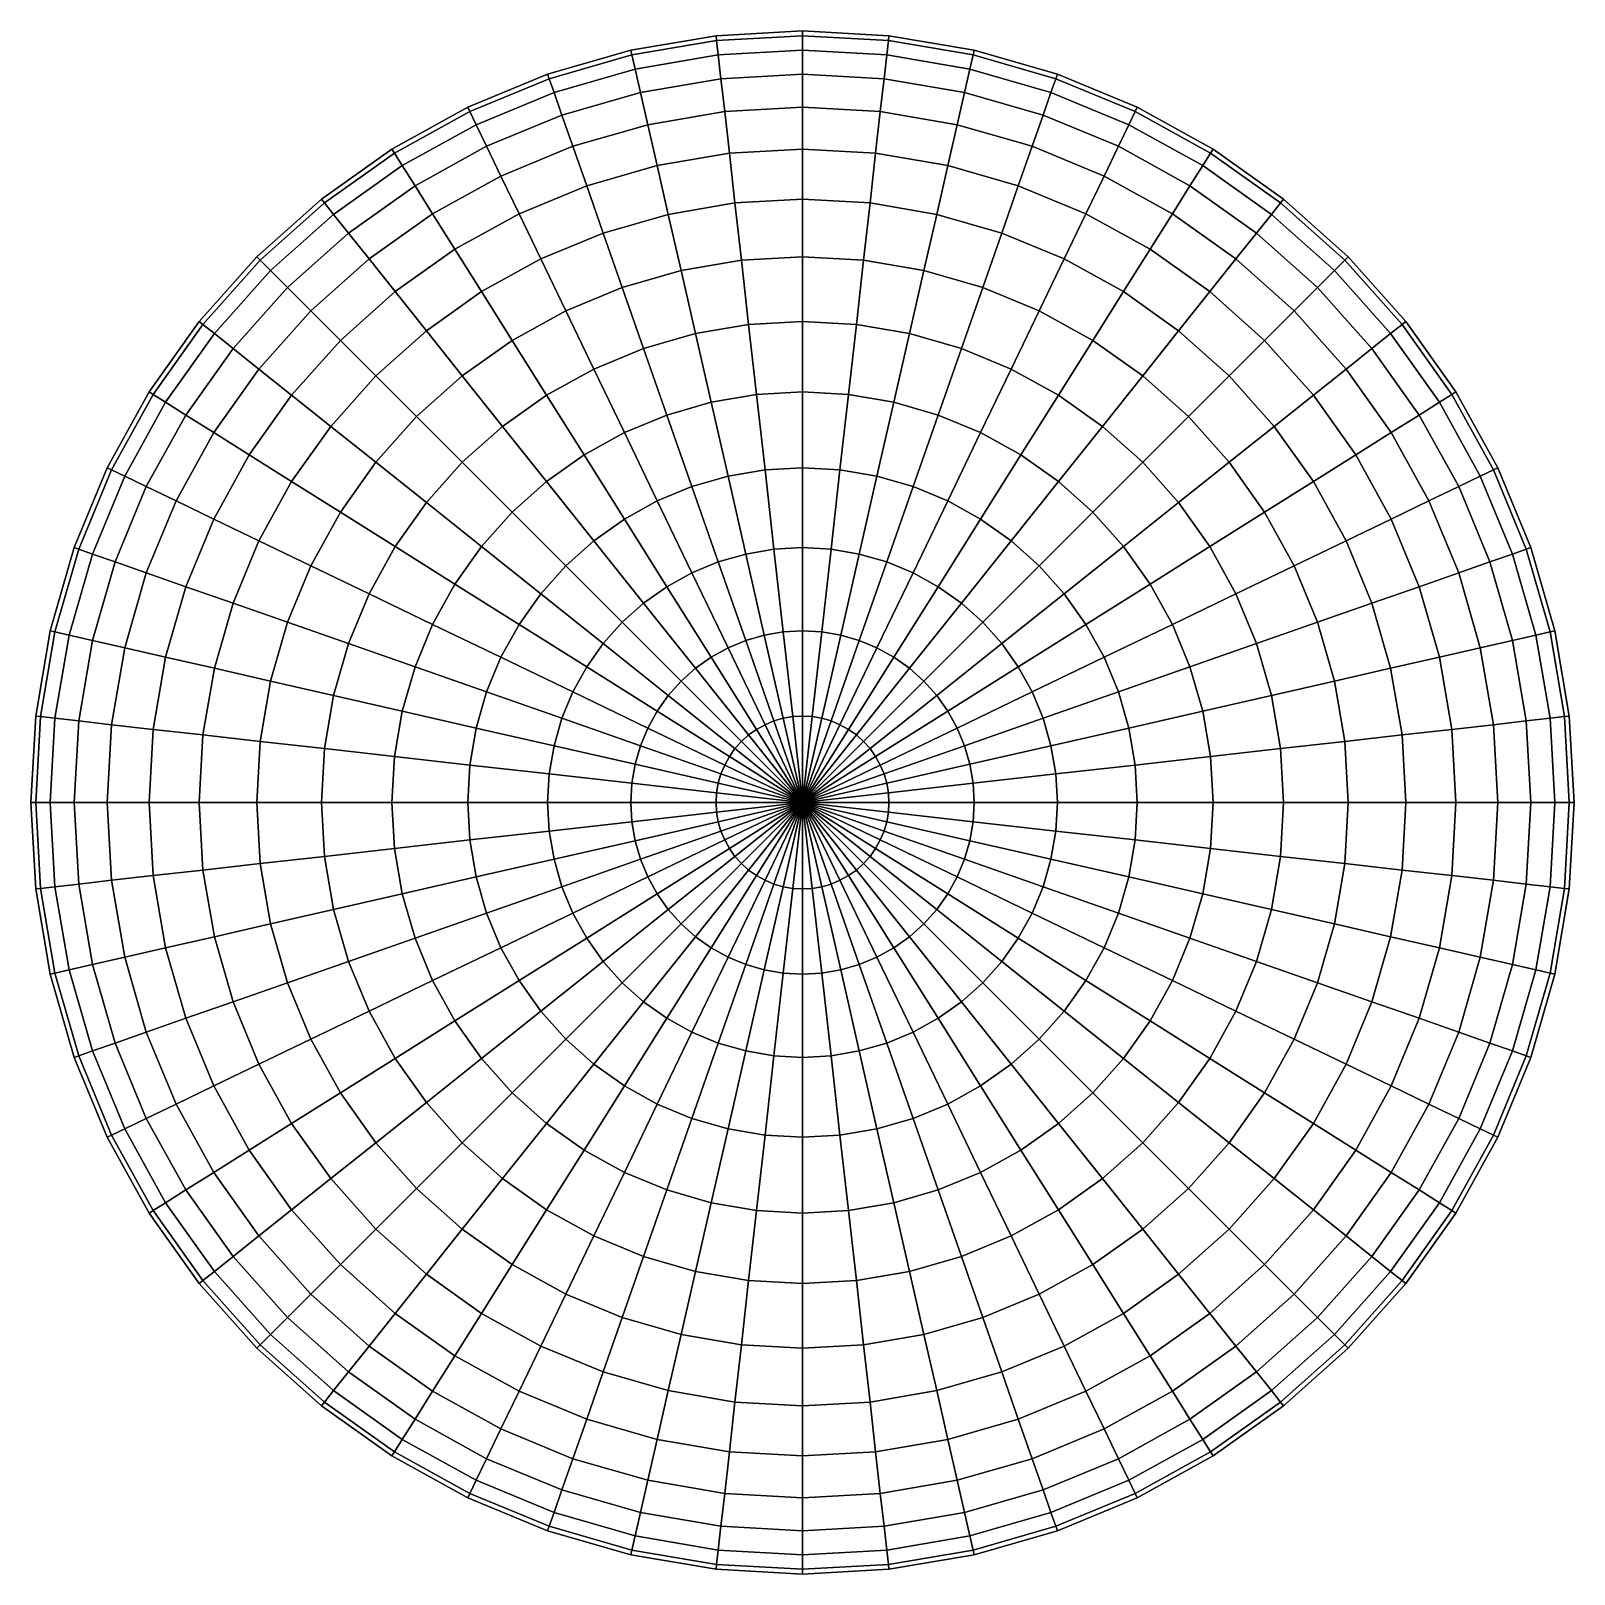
# Model space of a CAD drawing. Extents: x -1.37 to 1.37, y -1.37 to 1.37.
import ezdxf

# ---------------------------------------------------------------- set-up
doc = ezdxf.new("R2010")
doc.units = 0
doc.layers.add('__HAIR_DUMMY_IGNORE__', color=251, linetype='CONTINUOUS')
doc.layers.add('SPH_RE', color=53, linetype='CONTINUOUS')

msp = doc.modelspace()

# ---------------------------------------------------------------- meshes
at = {"layer": '__HAIR_DUMMY_IGNORE__'}
mesh = msp.add_polyface(dxfattribs=at)
corners = [(0, 0), (0.01, 0), (0.01, 0, 0.01)]
mesh.append_faces([[corners[k] for k in face] for face in [(0, 1, 2, 2)]])
at = {"layer": 'SPH_RE'}
mesh = msp.add_polyface(dxfattribs=at)
corners = [(0, 0.9669, 0.4331), (0, 1.069, 0.5475), (-0.1197, 1.0623, 0.5475), (-0.1083, 0.9608, 0.4331), (-0.2379, 1.0422, 0.5475), (-0.2151, 0.9426, 0.4331), (-0.3531, 1.009, 0.5475), (-0.3193, 0.9126, 0.4331), (0, 1.1578, 0.6725), (-0.1296, 1.1505, 0.6725), (-0.2576, 1.1287, 0.6725), (-0.3824, 1.0928, 0.6725), (-0.5023, 1.0431, 0.6725), (-0.4638, 0.9632, 0.5475), (0, 1.2319, 0.8067), (-0.1379, 1.2242, 0.8067), (-0.2741, 1.201, 0.8067), (-0.4069, 1.1628, 0.8067), (-0.5345, 1.1099, 0.8067), (0, 1.2906, 0.9484), (-0.1445, 1.2825, 0.9484), (-0.2872, 1.2582, 0.9484), (-0.4263, 1.2182, 0.9484), (-0.56, 1.1628, 0.9484), (0, 1.3331, 1.0957), (-0.1493, 1.3247, 1.0957), (-0.2966, 1.2996, 1.0957), (-0.4403, 1.2582, 1.0957), (0, 1.3587, 1.2469), (-0.1521, 1.3502, 1.2469), (-0.3023, 1.3247, 1.2469), (-0.4488, 1.2825, 1.2469), (0, 1.3673, 1.4), (-0.1531, 1.3587, 1.4), (-0.3043, 1.3331, 1.4), (-0.4516, 1.2906, 1.4), (0, 1.3587, 1.5531), (-0.1521, 1.3502, 1.5531), (-0.3023, 1.3247, 1.5531), (-0.4488, 1.2825, 1.5531), (0, 1.3331, 1.7043), (-0.1493, 1.3247, 1.7043), (-0.2966, 1.2996, 1.7043), (-0.4403, 1.2582, 1.7043), (0, 1.2906, 1.8516), (-0.1445, 1.2825, 1.8516), (-0.2872, 1.2582, 1.8516), (-0.4263, 1.2182, 1.8516), (0, 1.2319, 1.9933), (-0.1379, 1.2242, 1.9933), (-0.2741, 1.201, 1.9933), (-0.4069, 1.1628, 1.9933), (-0.5345, 1.1099, 1.9933), (-0.56, 1.1628, 1.8516), (0, 1.1578, 2.1275), (-0.1296, 1.1505, 2.1275), (-0.2576, 1.1287, 2.1275), (-0.3824, 1.0928, 2.1275), (-0.5023, 1.0431, 2.1275), (0, 1.069, 2.2525), (-0.1197, 1.0623, 2.2525), (-0.2379, 1.0422, 2.2525), (-0.3531, 1.009, 2.2525), (-0.4638, 0.9632, 2.2525), (0, 0.9669, 2.3669), (-0.1083, 0.9608, 2.3669), (-0.2151, 0.9426, 2.3669), (-0.3193, 0.9126, 2.3669), (-0.4195, 0.8711, 2.3669)]
mesh.append_faces([[corners[k] for k in face] for face in [(0, 1, 2, 3), (3, 2, 4, 5), (5, 4, 6, 7), (1, 8, 9, 2), (2, 9, 10, 4), (4, 10, 11, 6), (6, 11, 12, 13), (8, 14, 15, 9), (9, 15, 16, 10), (10, 16, 17, 11), (11, 17, 18, 12), (14, 19, 20, 15), (15, 20, 21, 16), (16, 21, 22, 17), (17, 22, 23, 18), (19, 24, 25, 20), (20, 25, 26, 21), (21, 26, 27, 22), (24, 28, 29, 25), (25, 29, 30, 26), (26, 30, 31, 27), (28, 32, 33, 29), (29, 33, 34, 30), (30, 34, 35, 31), (32, 36, 37, 33), (33, 37, 38, 34), (34, 38, 39, 35), (36, 40, 41, 37), (37, 41, 42, 38), (38, 42, 43, 39), (40, 44, 45, 41), (41, 45, 46, 42), (42, 46, 47, 43), (44, 48, 49, 45), (45, 49, 50, 46), (46, 50, 51, 47), (47, 51, 52, 53), (48, 54, 55, 49), (49, 55, 56, 50), (50, 56, 57, 51), (51, 57, 58, 52), (54, 59, 60, 55), (55, 60, 61, 56), (56, 61, 62, 57), (57, 62, 63, 58), (59, 64, 65, 60), (60, 65, 66, 61), (61, 66, 67, 62), (62, 67, 68, 63)]])
mesh = msp.add_polyface(dxfattribs=at)
corners = [(0.3193, 0.9126, 0.4331), (0.3531, 1.009, 0.5475), (0.2379, 1.0422, 0.5475), (0.2151, 0.9426, 0.4331), (0.1197, 1.0623, 0.5475), (0.1083, 0.9608, 0.4331), (0, 1.069, 0.5475), (0, 0.9669, 0.4331), (0.4638, 0.9632, 0.5475), (0.5023, 1.0431, 0.6725), (0.3824, 1.0928, 0.6725), (0.2576, 1.1287, 0.6725), (0.1296, 1.1505, 0.6725), (0, 1.1578, 0.6725), (0.5345, 1.1099, 0.8067), (0.4069, 1.1628, 0.8067), (0.2741, 1.201, 0.8067), (0.1379, 1.2242, 0.8067), (0, 1.2319, 0.8067), (0.56, 1.1628, 0.9484), (0.4263, 1.2182, 0.9484), (0.2872, 1.2582, 0.9484), (0.1445, 1.2825, 0.9484), (0, 1.2906, 0.9484), (0.4403, 1.2582, 1.0957), (0.2966, 1.2996, 1.0957), (0.1493, 1.3247, 1.0957), (0, 1.3331, 1.0957), (0.4488, 1.2825, 1.2469), (0.3023, 1.3247, 1.2469), (0.1521, 1.3502, 1.2469), (0, 1.3587, 1.2469), (0.4516, 1.2906, 1.4), (0.3043, 1.3331, 1.4), (0.1531, 1.3587, 1.4), (0, 1.3673, 1.4), (0.4488, 1.2825, 1.5531), (0.3023, 1.3247, 1.5531), (0.1521, 1.3502, 1.5531), (0, 1.3587, 1.5531), (0.4403, 1.2582, 1.7043), (0.2966, 1.2996, 1.7043), (0.1493, 1.3247, 1.7043), (0, 1.3331, 1.7043), (0.4263, 1.2182, 1.8516), (0.2872, 1.2582, 1.8516), (0.1445, 1.2825, 1.8516), (0, 1.2906, 1.8516), (0.56, 1.1628, 1.8516), (0.5345, 1.1099, 1.9933), (0.4069, 1.1628, 1.9933), (0.2741, 1.201, 1.9933), (0.1379, 1.2242, 1.9933), (0, 1.2319, 1.9933), (0.5023, 1.0431, 2.1275), (0.3824, 1.0928, 2.1275), (0.2576, 1.1287, 2.1275), (0.1296, 1.1505, 2.1275), (0, 1.1578, 2.1275), (0.4638, 0.9632, 2.2525), (0.3531, 1.009, 2.2525), (0.2379, 1.0422, 2.2525), (0.1197, 1.0623, 2.2525), (0, 1.069, 2.2525), (0.4195, 0.8711, 2.3669), (0.3193, 0.9126, 2.3669), (0.2151, 0.9426, 2.3669), (0.1083, 0.9608, 2.3669), (0, 0.9669, 2.3669)]
mesh.append_faces([[corners[k] for k in face] for face in [(0, 1, 2, 3), (3, 2, 4, 5), (5, 4, 6, 7), (8, 9, 10, 1), (1, 10, 11, 2), (2, 11, 12, 4), (4, 12, 13, 6), (9, 14, 15, 10), (10, 15, 16, 11), (11, 16, 17, 12), (12, 17, 18, 13), (14, 19, 20, 15), (15, 20, 21, 16), (16, 21, 22, 17), (17, 22, 23, 18), (20, 24, 25, 21), (21, 25, 26, 22), (22, 26, 27, 23), (24, 28, 29, 25), (25, 29, 30, 26), (26, 30, 31, 27), (28, 32, 33, 29), (29, 33, 34, 30), (30, 34, 35, 31), (32, 36, 37, 33), (33, 37, 38, 34), (34, 38, 39, 35), (36, 40, 41, 37), (37, 41, 42, 38), (38, 42, 43, 39), (40, 44, 45, 41), (41, 45, 46, 42), (42, 46, 47, 43), (48, 49, 50, 44), (44, 50, 51, 45), (45, 51, 52, 46), (46, 52, 53, 47), (49, 54, 55, 50), (50, 55, 56, 51), (51, 56, 57, 52), (52, 57, 58, 53), (54, 59, 60, 55), (55, 60, 61, 56), (56, 61, 62, 57), (57, 62, 63, 58), (59, 64, 65, 60), (60, 65, 66, 61), (61, 66, 67, 62), (62, 67, 68, 63)]])
mesh = msp.add_polyface(dxfattribs=at)
corners = [(-0.4638, 0.9632, 0.5475), (-0.5023, 1.0431, 0.6725), (-0.616, 0.9803, 0.6725), (-0.5688, 0.9052, 0.5475), (-0.7218, 0.9052, 0.6725), (-0.6665, 0.8358, 0.5475), (-0.8187, 0.8187, 0.6725), (-0.7559, 0.7559, 0.5475), (-0.5345, 1.1099, 0.8067), (-0.6554, 1.0431, 0.8067), (-0.7681, 0.9632, 0.8067), (-0.8711, 0.8711, 0.8067), (-0.56, 1.1628, 0.9484), (-0.6866, 1.0928, 0.9484), (-0.8047, 1.009, 0.9484), (-0.9126, 0.9126, 0.9484), (-1.009, 0.8047, 0.9484), (-0.9632, 0.7681, 0.8067), (-0.4263, 1.2182, 0.9484), (-0.4403, 1.2582, 1.0957), (-0.5784, 1.201, 1.0957), (-0.7092, 1.1287, 1.0957), (-0.8311, 1.0422, 1.0957), (-0.9426, 0.9426, 1.0957), (-1.0422, 0.8311, 1.0957), (-0.4488, 1.2825, 1.2469), (-0.5895, 1.2242, 1.2469), (-0.7229, 1.1505, 1.2469), (-0.8472, 1.0623, 1.2469), (-0.9608, 0.9608, 1.2469), (-1.0623, 0.8472, 1.2469), (-0.4516, 1.2906, 1.4), (-0.5933, 1.2319, 1.4), (-0.7275, 1.1578, 1.4), (-0.8525, 1.069, 1.4), (-0.9669, 0.9669, 1.4), (-1.069, 0.8525, 1.4), (-0.4488, 1.2825, 1.5531), (-0.5895, 1.2242, 1.5531), (-0.7229, 1.1505, 1.5531), (-0.8472, 1.0623, 1.5531), (-0.9608, 0.9608, 1.5531), (-1.0623, 0.8472, 1.5531), (-0.4403, 1.2582, 1.7043), (-0.5784, 1.201, 1.7043), (-0.7092, 1.1287, 1.7043), (-0.8311, 1.0422, 1.7043), (-0.9426, 0.9426, 1.7043), (-1.0422, 0.8311, 1.7043), (-0.4263, 1.2182, 1.8516), (-0.56, 1.1628, 1.8516), (-0.6866, 1.0928, 1.8516), (-0.8047, 1.009, 1.8516), (-0.9126, 0.9126, 1.8516), (-1.009, 0.8047, 1.8516), (-0.5345, 1.1099, 1.9933), (-0.6554, 1.0431, 1.9933), (-0.7681, 0.9632, 1.9933), (-0.8711, 0.8711, 1.9933), (-0.9632, 0.7681, 1.9933), (-0.5023, 1.0431, 2.1275), (-0.616, 0.9803, 2.1275), (-0.7218, 0.9052, 2.1275), (-0.8187, 0.8187, 2.1275), (-0.4638, 0.9632, 2.2525), (-0.5688, 0.9052, 2.2525), (-0.6665, 0.8358, 2.2525)]
mesh.append_faces([[corners[k] for k in face] for face in [(0, 1, 2, 3), (3, 2, 4, 5), (5, 4, 6, 7), (1, 8, 9, 2), (2, 9, 10, 4), (4, 10, 11, 6), (8, 12, 13, 9), (9, 13, 14, 10), (10, 14, 15, 11), (11, 15, 16, 17), (18, 19, 20, 12), (12, 20, 21, 13), (13, 21, 22, 14), (14, 22, 23, 15), (15, 23, 24, 16), (19, 25, 26, 20), (20, 26, 27, 21), (21, 27, 28, 22), (22, 28, 29, 23), (23, 29, 30, 24), (25, 31, 32, 26), (26, 32, 33, 27), (27, 33, 34, 28), (28, 34, 35, 29), (29, 35, 36, 30), (31, 37, 38, 32), (32, 38, 39, 33), (33, 39, 40, 34), (34, 40, 41, 35), (35, 41, 42, 36), (37, 43, 44, 38), (38, 44, 45, 39), (39, 45, 46, 40), (40, 46, 47, 41), (41, 47, 48, 42), (43, 49, 50, 44), (44, 50, 51, 45), (45, 51, 52, 46), (46, 52, 53, 47), (47, 53, 54, 48), (50, 55, 56, 51), (51, 56, 57, 52), (52, 57, 58, 53), (53, 58, 59, 54), (55, 60, 61, 56), (56, 61, 62, 57), (57, 62, 63, 58), (60, 64, 65, 61), (61, 65, 66, 62)]])
mesh = msp.add_polyface(dxfattribs=at)
corners = [(0.6665, 0.8358, 0.5475), (0.7218, 0.9052, 0.6725), (0.616, 0.9803, 0.6725), (0.5688, 0.9052, 0.5475), (0.5023, 1.0431, 0.6725), (0.4638, 0.9632, 0.5475), (0.8187, 0.8187, 0.6725), (0.8711, 0.8711, 0.8067), (0.7681, 0.9632, 0.8067), (0.6554, 1.0431, 0.8067), (0.5345, 1.1099, 0.8067), (0.9632, 0.7681, 0.8067), (1.009, 0.8047, 0.9484), (0.9126, 0.9126, 0.9484), (0.8047, 1.009, 0.9484), (0.6866, 1.0928, 0.9484), (0.56, 1.1628, 0.9484), (1.0422, 0.8311, 1.0957), (0.9426, 0.9426, 1.0957), (0.8311, 1.0422, 1.0957), (0.7092, 1.1287, 1.0957), (0.5784, 1.201, 1.0957), (0.4403, 1.2582, 1.0957), (0.4263, 1.2182, 0.9484), (1.0623, 0.8472, 1.2469), (0.9608, 0.9608, 1.2469), (0.8472, 1.0623, 1.2469), (0.7229, 1.1505, 1.2469), (0.5895, 1.2242, 1.2469), (0.4488, 1.2825, 1.2469), (1.069, 0.8525, 1.4), (0.9669, 0.9669, 1.4), (0.8525, 1.069, 1.4), (0.7275, 1.1578, 1.4), (0.5933, 1.2319, 1.4), (0.4516, 1.2906, 1.4), (1.0623, 0.8472, 1.5531), (0.9608, 0.9608, 1.5531), (0.8472, 1.0623, 1.5531), (0.7229, 1.1505, 1.5531), (0.5895, 1.2242, 1.5531), (0.4488, 1.2825, 1.5531), (1.0422, 0.8311, 1.7043), (0.9426, 0.9426, 1.7043), (0.8311, 1.0422, 1.7043), (0.7092, 1.1287, 1.7043), (0.5784, 1.201, 1.7043), (0.4403, 1.2582, 1.7043), (1.009, 0.8047, 1.8516), (0.9126, 0.9126, 1.8516), (0.8047, 1.009, 1.8516), (0.6866, 1.0928, 1.8516), (0.56, 1.1628, 1.8516), (0.4263, 1.2182, 1.8516), (0.9632, 0.7681, 1.9933), (0.8711, 0.8711, 1.9933), (0.7681, 0.9632, 1.9933), (0.6554, 1.0431, 1.9933), (0.5345, 1.1099, 1.9933), (0.8187, 0.8187, 2.1275), (0.7218, 0.9052, 2.1275), (0.616, 0.9803, 2.1275), (0.5023, 1.0431, 2.1275), (0.6665, 0.8358, 2.2525), (0.5688, 0.9052, 2.2525), (0.4638, 0.9632, 2.2525), (0.6028, 0.7559, 2.3669), (0.5144, 0.8187, 2.3669)]
mesh.append_faces([[corners[k] for k in face] for face in [(0, 1, 2, 3), (3, 2, 4, 5), (6, 7, 8, 1), (1, 8, 9, 2), (2, 9, 10, 4), (11, 12, 13, 7), (7, 13, 14, 8), (8, 14, 15, 9), (9, 15, 16, 10), (12, 17, 18, 13), (13, 18, 19, 14), (14, 19, 20, 15), (15, 20, 21, 16), (16, 21, 22, 23), (17, 24, 25, 18), (18, 25, 26, 19), (19, 26, 27, 20), (20, 27, 28, 21), (21, 28, 29, 22), (24, 30, 31, 25), (25, 31, 32, 26), (26, 32, 33, 27), (27, 33, 34, 28), (28, 34, 35, 29), (30, 36, 37, 31), (31, 37, 38, 32), (32, 38, 39, 33), (33, 39, 40, 34), (34, 40, 41, 35), (36, 42, 43, 37), (37, 43, 44, 38), (38, 44, 45, 39), (39, 45, 46, 40), (40, 46, 47, 41), (42, 48, 49, 43), (43, 49, 50, 44), (44, 50, 51, 45), (45, 51, 52, 46), (46, 52, 53, 47), (48, 54, 55, 49), (49, 55, 56, 50), (50, 56, 57, 51), (51, 57, 58, 52), (55, 59, 60, 56), (56, 60, 61, 57), (57, 61, 62, 58), (60, 63, 64, 61), (61, 64, 65, 62), (63, 66, 67, 64)]])
mesh = msp.add_polyface(dxfattribs=at)
corners = [(0, 0.4516, 0.1094), (0, 0.5933, 0.1681), (-0.0664, 0.5895, 0.1681), (-0.0506, 0.4488, 0.1094), (-0.132, 0.5784, 0.1681), (-0.1005, 0.4403, 0.1094), (-0.1959, 0.56, 0.1681), (-0.1492, 0.4263, 0.1094), (-0.2574, 0.5345, 0.1681), (-0.1959, 0.4069, 0.1094), (-0.3156, 0.5023, 0.1681), (-0.2403, 0.3824, 0.1094), (0, 0.7275, 0.2422), (-0.0815, 0.7229, 0.2422), (-0.1619, 0.7092, 0.2422), (-0.2403, 0.6866, 0.2422), (-0.3156, 0.6554, 0.2422), (-0.387, 0.616, 0.2422), (-0.4536, 0.5688, 0.2422), (-0.3699, 0.4638, 0.1681), (-0.5144, 0.5144, 0.2422), (-0.4195, 0.4195, 0.1681), (0, 0.8525, 0.331), (-0.0955, 0.8472, 0.331), (-0.1897, 0.8311, 0.331), (-0.2816, 0.8047, 0.331), (-0.3699, 0.7681, 0.331), (-0.4536, 0.7218, 0.331), (-0.5315, 0.6665, 0.331), (0, 0.9669, 0.4331), (-0.1083, 0.9608, 0.4331), (-0.2151, 0.9426, 0.4331), (-0.3193, 0.9126, 0.4331), (-0.4195, 0.8711, 0.4331), (-0.5144, 0.8187, 0.4331), (-0.3531, 1.009, 0.5475), (-0.4638, 0.9632, 0.5475), (-0.5688, 0.9052, 0.5475), (-0.4638, 0.9632, 2.2525), (-0.4195, 0.8711, 2.3669), (-0.5144, 0.8187, 2.3669), (-0.5688, 0.9052, 2.2525), (0, 0.9669, 2.3669), (0, 0.8525, 2.469), (-0.0955, 0.8472, 2.469), (-0.1083, 0.9608, 2.3669), (-0.1897, 0.8311, 2.469), (-0.2151, 0.9426, 2.3669), (-0.2816, 0.8047, 2.469), (-0.3193, 0.9126, 2.3669), (-0.3699, 0.7681, 2.469), (-0.4536, 0.7218, 2.469), (0, 0.7275, 2.5578), (-0.0815, 0.7229, 2.5578), (-0.1619, 0.7092, 2.5578), (-0.2403, 0.6866, 2.5578), (-0.3156, 0.6554, 2.5578), (-0.387, 0.616, 2.5578), (-0.4536, 0.5688, 2.5578), (-0.5315, 0.6665, 2.469), (0, 0.5933, 2.6319), (-0.0664, 0.5895, 2.6319), (-0.132, 0.5784, 2.6319), (-0.1959, 0.56, 2.6319), (-0.2574, 0.5345, 2.6319), (-0.3156, 0.5023, 2.6319), (-0.3699, 0.4638, 2.6319), (-0.4195, 0.4195, 2.6319), (-0.5144, 0.5144, 2.5578), (0, 0.4516, 2.6906), (-0.0506, 0.4488, 2.6906), (-0.1005, 0.4403, 2.6906), (-0.1492, 0.4263, 2.6906), (-0.1959, 0.4069, 2.6906), (-0.2403, 0.3824, 2.6906)]
mesh.append_faces([[corners[k] for k in face] for face in [(0, 1, 2, 3), (3, 2, 4, 5), (5, 4, 6, 7), (7, 6, 8, 9), (9, 8, 10, 11), (1, 12, 13, 2), (2, 13, 14, 4), (4, 14, 15, 6), (6, 15, 16, 8), (8, 16, 17, 10), (10, 17, 18, 19), (19, 18, 20, 21), (12, 22, 23, 13), (13, 23, 24, 14), (14, 24, 25, 15), (15, 25, 26, 16), (16, 26, 27, 17), (17, 27, 28, 18), (22, 29, 30, 23), (23, 30, 31, 24), (24, 31, 32, 25), (25, 32, 33, 26), (26, 33, 34, 27), (32, 35, 36, 33), (33, 36, 37, 34), (38, 39, 40, 41), (42, 43, 44, 45), (45, 44, 46, 47), (47, 46, 48, 49), (49, 48, 50, 39), (39, 50, 51, 40), (43, 52, 53, 44), (44, 53, 54, 46), (46, 54, 55, 48), (48, 55, 56, 50), (50, 56, 57, 51), (51, 57, 58, 59), (52, 60, 61, 53), (53, 61, 62, 54), (54, 62, 63, 55), (55, 63, 64, 56), (56, 64, 65, 57), (57, 65, 66, 58), (58, 66, 67, 68), (60, 69, 70, 61), (61, 70, 71, 62), (62, 71, 72, 63), (63, 72, 73, 64), (64, 73, 74, 65)]])
mesh = msp.add_polyface(dxfattribs=at)
corners = [(0.2403, 0.3824, 0.1094), (0.3156, 0.5023, 0.1681), (0.2574, 0.5345, 0.1681), (0.1959, 0.4069, 0.1094), (0.1959, 0.56, 0.1681), (0.1492, 0.4263, 0.1094), (0.132, 0.5784, 0.1681), (0.1005, 0.4403, 0.1094), (0.0664, 0.5895, 0.1681), (0.0506, 0.4488, 0.1094), (0, 0.5933, 0.1681), (0, 0.4516, 0.1094), (0.4195, 0.4195, 0.1681), (0.5144, 0.5144, 0.2422), (0.4536, 0.5688, 0.2422), (0.3699, 0.4638, 0.1681), (0.387, 0.616, 0.2422), (0.3156, 0.6554, 0.2422), (0.2403, 0.6866, 0.2422), (0.1619, 0.7092, 0.2422), (0.0815, 0.7229, 0.2422), (0, 0.7275, 0.2422), (0.5315, 0.6665, 0.331), (0.4536, 0.7218, 0.331), (0.3699, 0.7681, 0.331), (0.2816, 0.8047, 0.331), (0.1897, 0.8311, 0.331), (0.0955, 0.8472, 0.331), (0, 0.8525, 0.331), (0.5144, 0.8187, 0.4331), (0.4195, 0.8711, 0.4331), (0.3193, 0.9126, 0.4331), (0.2151, 0.9426, 0.4331), (0.1083, 0.9608, 0.4331), (0, 0.9669, 0.4331), (0.5688, 0.9052, 0.5475), (0.4638, 0.9632, 0.5475), (0.3531, 1.009, 0.5475), (0.5688, 0.9052, 2.2525), (0.5144, 0.8187, 2.3669), (0.4195, 0.8711, 2.3669), (0.4638, 0.9632, 2.2525), (0.4536, 0.7218, 2.469), (0.3699, 0.7681, 2.469), (0.2816, 0.8047, 2.469), (0.3193, 0.9126, 2.3669), (0.1897, 0.8311, 2.469), (0.2151, 0.9426, 2.3669), (0.0955, 0.8472, 2.469), (0.1083, 0.9608, 2.3669), (0, 0.8525, 2.469), (0, 0.9669, 2.3669), (0.5315, 0.6665, 2.469), (0.4536, 0.5688, 2.5578), (0.387, 0.616, 2.5578), (0.3156, 0.6554, 2.5578), (0.2403, 0.6866, 2.5578), (0.1619, 0.7092, 2.5578), (0.0815, 0.7229, 2.5578), (0, 0.7275, 2.5578), (0.5144, 0.5144, 2.5578), (0.4195, 0.4195, 2.6319), (0.3699, 0.4638, 2.6319), (0.3156, 0.5023, 2.6319), (0.2574, 0.5345, 2.6319), (0.1959, 0.56, 2.6319), (0.132, 0.5784, 2.6319), (0.0664, 0.5895, 2.6319), (0, 0.5933, 2.6319), (0.2403, 0.3824, 2.6906), (0.1959, 0.4069, 2.6906), (0.1492, 0.4263, 2.6906), (0.1005, 0.4403, 2.6906), (0.0506, 0.4488, 2.6906), (0, 0.4516, 2.6906)]
mesh.append_faces([[corners[k] for k in face] for face in [(0, 1, 2, 3), (3, 2, 4, 5), (5, 4, 6, 7), (7, 6, 8, 9), (9, 8, 10, 11), (12, 13, 14, 15), (15, 14, 16, 1), (1, 16, 17, 2), (2, 17, 18, 4), (4, 18, 19, 6), (6, 19, 20, 8), (8, 20, 21, 10), (14, 22, 23, 16), (16, 23, 24, 17), (17, 24, 25, 18), (18, 25, 26, 19), (19, 26, 27, 20), (20, 27, 28, 21), (23, 29, 30, 24), (24, 30, 31, 25), (25, 31, 32, 26), (26, 32, 33, 27), (27, 33, 34, 28), (29, 35, 36, 30), (30, 36, 37, 31), (38, 39, 40, 41), (39, 42, 43, 40), (40, 43, 44, 45), (45, 44, 46, 47), (47, 46, 48, 49), (49, 48, 50, 51), (52, 53, 54, 42), (42, 54, 55, 43), (43, 55, 56, 44), (44, 56, 57, 46), (46, 57, 58, 48), (48, 58, 59, 50), (60, 61, 62, 53), (53, 62, 63, 54), (54, 63, 64, 55), (55, 64, 65, 56), (56, 65, 66, 57), (57, 66, 67, 58), (58, 67, 68, 59), (63, 69, 70, 64), (64, 70, 71, 65), (65, 71, 72, 66), (66, 72, 73, 67), (67, 73, 74, 68)]])
mesh = msp.add_polyface(dxfattribs=at)
corners = [(-0.4536, 0.5688, 0.2422), (-0.5315, 0.6665, 0.331), (-0.6028, 0.6028, 0.331), (-0.5144, 0.5144, 0.2422), (-0.6665, 0.5315, 0.331), (-0.5688, 0.4536, 0.2422), (-0.4536, 0.7218, 0.331), (-0.5144, 0.8187, 0.4331), (-0.6028, 0.7559, 0.4331), (-0.6837, 0.6837, 0.4331), (-0.7559, 0.6028, 0.4331), (-0.8187, 0.5144, 0.4331), (-0.7218, 0.4536, 0.331), (-0.5688, 0.9052, 0.5475), (-0.6665, 0.8358, 0.5475), (-0.7559, 0.7559, 0.5475), (-0.8358, 0.6665, 0.5475), (-0.9052, 0.5688, 0.5475), (-0.8187, 0.8187, 0.6725), (-0.9052, 0.7218, 0.6725), (-0.9803, 0.616, 0.6725), (-1.0431, 0.5023, 0.6725), (-0.9632, 0.4638, 0.5475), (-0.8711, 0.8711, 0.8067), (-0.9632, 0.7681, 0.8067), (-1.0431, 0.6554, 0.8067), (-1.1099, 0.5345, 0.8067), (-1.009, 0.8047, 0.9484), (-1.0928, 0.6866, 0.9484), (-1.1628, 0.56, 0.9484), (-1.0422, 0.8311, 1.0957), (-1.1287, 0.7092, 1.0957), (-1.201, 0.5784, 1.0957), (-1.0623, 0.8472, 1.2469), (-1.1505, 0.7229, 1.2469), (-1.2242, 0.5895, 1.2469), (-1.069, 0.8525, 1.4), (-1.1578, 0.7275, 1.4), (-1.2319, 0.5933, 1.4), (-1.0623, 0.8472, 1.5531), (-1.1505, 0.7229, 1.5531), (-1.2242, 0.5895, 1.5531), (-1.0422, 0.8311, 1.7043), (-1.1287, 0.7092, 1.7043), (-1.201, 0.5784, 1.7043), (-1.009, 0.8047, 1.8516), (-1.0928, 0.6866, 1.8516), (-1.1628, 0.56, 1.8516), (-0.9632, 0.7681, 1.9933), (-1.0431, 0.6554, 1.9933), (-1.1099, 0.5345, 1.9933), (-0.8711, 0.8711, 1.9933), (-0.8187, 0.8187, 2.1275), (-0.9052, 0.7218, 2.1275), (-0.9803, 0.616, 2.1275), (-1.0431, 0.5023, 2.1275), (-0.7218, 0.9052, 2.1275), (-0.6665, 0.8358, 2.2525), (-0.7559, 0.7559, 2.2525), (-0.8358, 0.6665, 2.2525), (-0.9052, 0.5688, 2.2525), (-0.9632, 0.4638, 2.2525), (-0.5688, 0.9052, 2.2525), (-0.5144, 0.8187, 2.3669), (-0.6028, 0.7559, 2.3669), (-0.6837, 0.6837, 2.3669), (-0.7559, 0.6028, 2.3669), (-0.8187, 0.5144, 2.3669), (-0.4536, 0.7218, 2.469), (-0.5315, 0.6665, 2.469), (-0.6028, 0.6028, 2.469), (-0.6665, 0.5315, 2.469), (-0.7218, 0.4536, 2.469), (-0.4536, 0.5688, 2.5578), (-0.5144, 0.5144, 2.5578), (-0.5688, 0.4536, 2.5578)]
mesh.append_faces([[corners[k] for k in face] for face in [(0, 1, 2, 3), (3, 2, 4, 5), (6, 7, 8, 1), (1, 8, 9, 2), (2, 9, 10, 4), (4, 10, 11, 12), (7, 13, 14, 8), (8, 14, 15, 9), (9, 15, 16, 10), (10, 16, 17, 11), (15, 18, 19, 16), (16, 19, 20, 17), (17, 20, 21, 22), (18, 23, 24, 19), (19, 24, 25, 20), (20, 25, 26, 21), (24, 27, 28, 25), (25, 28, 29, 26), (27, 30, 31, 28), (28, 31, 32, 29), (30, 33, 34, 31), (31, 34, 35, 32), (33, 36, 37, 34), (34, 37, 38, 35), (36, 39, 40, 37), (37, 40, 41, 38), (39, 42, 43, 40), (40, 43, 44, 41), (42, 45, 46, 43), (43, 46, 47, 44), (45, 48, 49, 46), (46, 49, 50, 47), (51, 52, 53, 48), (48, 53, 54, 49), (49, 54, 55, 50), (56, 57, 58, 52), (52, 58, 59, 53), (53, 59, 60, 54), (54, 60, 61, 55), (62, 63, 64, 57), (57, 64, 65, 58), (58, 65, 66, 59), (59, 66, 67, 60), (63, 68, 69, 64), (64, 69, 70, 65), (65, 70, 71, 66), (66, 71, 72, 67), (69, 73, 74, 70), (70, 74, 75, 71)]])
mesh = msp.add_polyface(dxfattribs=at)
corners = [(0.5688, 0.4536, 0.2422), (0.6665, 0.5315, 0.331), (0.6028, 0.6028, 0.331), (0.5144, 0.5144, 0.2422), (0.5315, 0.6665, 0.331), (0.4536, 0.5688, 0.2422), (0.7218, 0.4536, 0.331), (0.8187, 0.5144, 0.4331), (0.7559, 0.6028, 0.4331), (0.6837, 0.6837, 0.4331), (0.6028, 0.7559, 0.4331), (0.5144, 0.8187, 0.4331), (0.4536, 0.7218, 0.331), (0.9052, 0.5688, 0.5475), (0.8358, 0.6665, 0.5475), (0.7559, 0.7559, 0.5475), (0.6665, 0.8358, 0.5475), (0.5688, 0.9052, 0.5475), (0.9632, 0.4638, 0.5475), (1.0431, 0.5023, 0.6725), (0.9803, 0.616, 0.6725), (0.9052, 0.7218, 0.6725), (0.8187, 0.8187, 0.6725), (0.7218, 0.9052, 0.6725), (1.1099, 0.5345, 0.8067), (1.0431, 0.6554, 0.8067), (0.9632, 0.7681, 0.8067), (0.8711, 0.8711, 0.8067), (1.1628, 0.56, 0.9484), (1.0928, 0.6866, 0.9484), (1.009, 0.8047, 0.9484), (1.201, 0.5784, 1.0957), (1.1287, 0.7092, 1.0957), (1.0422, 0.8311, 1.0957), (1.2242, 0.5895, 1.2469), (1.1505, 0.7229, 1.2469), (1.0623, 0.8472, 1.2469), (1.2319, 0.5933, 1.4), (1.1578, 0.7275, 1.4), (1.069, 0.8525, 1.4), (1.2242, 0.5895, 1.5531), (1.1505, 0.7229, 1.5531), (1.0623, 0.8472, 1.5531), (1.201, 0.5784, 1.7043), (1.1287, 0.7092, 1.7043), (1.0422, 0.8311, 1.7043), (1.1628, 0.56, 1.8516), (1.0928, 0.6866, 1.8516), (1.009, 0.8047, 1.8516), (1.1099, 0.5345, 1.9933), (1.0431, 0.6554, 1.9933), (0.9632, 0.7681, 1.9933), (1.0431, 0.5023, 2.1275), (0.9803, 0.616, 2.1275), (0.9052, 0.7218, 2.1275), (0.8187, 0.8187, 2.1275), (0.8711, 0.8711, 1.9933), (0.9632, 0.4638, 2.2525), (0.9052, 0.5688, 2.2525), (0.8358, 0.6665, 2.2525), (0.7559, 0.7559, 2.2525), (0.6665, 0.8358, 2.2525), (0.7218, 0.9052, 2.1275), (0.8187, 0.5144, 2.3669), (0.7559, 0.6028, 2.3669), (0.6837, 0.6837, 2.3669), (0.6028, 0.7559, 2.3669), (0.7218, 0.4536, 2.469), (0.6665, 0.5315, 2.469), (0.6028, 0.6028, 2.469), (0.5315, 0.6665, 2.469), (0.4536, 0.7218, 2.469), (0.5144, 0.8187, 2.3669), (0.5688, 0.4536, 2.5578), (0.5144, 0.5144, 2.5578), (0.4536, 0.5688, 2.5578)]
mesh.append_faces([[corners[k] for k in face] for face in [(0, 1, 2, 3), (3, 2, 4, 5), (6, 7, 8, 1), (1, 8, 9, 2), (2, 9, 10, 4), (4, 10, 11, 12), (7, 13, 14, 8), (8, 14, 15, 9), (9, 15, 16, 10), (10, 16, 17, 11), (18, 19, 20, 13), (13, 20, 21, 14), (14, 21, 22, 15), (15, 22, 23, 16), (19, 24, 25, 20), (20, 25, 26, 21), (21, 26, 27, 22), (24, 28, 29, 25), (25, 29, 30, 26), (28, 31, 32, 29), (29, 32, 33, 30), (31, 34, 35, 32), (32, 35, 36, 33), (34, 37, 38, 35), (35, 38, 39, 36), (37, 40, 41, 38), (38, 41, 42, 39), (40, 43, 44, 41), (41, 44, 45, 42), (43, 46, 47, 44), (44, 47, 48, 45), (46, 49, 50, 47), (47, 50, 51, 48), (49, 52, 53, 50), (50, 53, 54, 51), (51, 54, 55, 56), (52, 57, 58, 53), (53, 58, 59, 54), (54, 59, 60, 55), (55, 60, 61, 62), (58, 63, 64, 59), (59, 64, 65, 60), (60, 65, 66, 61), (63, 67, 68, 64), (64, 68, 69, 65), (65, 69, 70, 66), (66, 70, 71, 72), (68, 73, 74, 69), (69, 74, 75, 70)]])
mesh = msp.add_polyface(dxfattribs=at)
corners = [(-0.9608, 0.1083, 0.4331), (-1.0623, 0.1197, 0.5475), (-1.069, 0, 0.5475), (-0.9669, 0, 0.4331), (-0.9632, 0.4638, 0.5475), (-1.0431, 0.5023, 0.6725), (-1.0928, 0.3824, 0.6725), (-1.009, 0.3531, 0.5475), (-1.1287, 0.2576, 0.6725), (-1.0422, 0.2379, 0.5475), (-1.1505, 0.1296, 0.6725), (-1.1578, 0, 0.6725), (-1.1099, 0.5345, 0.8067), (-1.1628, 0.4069, 0.8067), (-1.201, 0.2741, 0.8067), (-1.2242, 0.1379, 0.8067), (-1.2319, 0, 0.8067), (-1.1628, 0.56, 0.9484), (-1.2182, 0.4263, 0.9484), (-1.2582, 0.2872, 0.9484), (-1.2825, 0.1445, 0.9484), (-1.2906, 0, 0.9484), (-1.201, 0.5784, 1.0957), (-1.2582, 0.4403, 1.0957), (-1.2996, 0.2966, 1.0957), (-1.3247, 0.1493, 1.0957), (-1.3331, 0, 1.0957), (-1.2242, 0.5895, 1.2469), (-1.2825, 0.4488, 1.2469), (-1.3247, 0.3023, 1.2469), (-1.3502, 0.1521, 1.2469), (-1.3587, 0, 1.2469), (-1.2319, 0.5933, 1.4), (-1.2906, 0.4516, 1.4), (-1.3331, 0.3043, 1.4), (-1.3587, 0.1531, 1.4), (-1.3673, 0, 1.4), (-1.2242, 0.5895, 1.5531), (-1.2825, 0.4488, 1.5531), (-1.3247, 0.3023, 1.5531), (-1.3502, 0.1521, 1.5531), (-1.3587, 0, 1.5531), (-1.201, 0.5784, 1.7043), (-1.2582, 0.4403, 1.7043), (-1.2996, 0.2966, 1.7043), (-1.3247, 0.1493, 1.7043), (-1.3331, 0, 1.7043), (-1.1628, 0.56, 1.8516), (-1.2182, 0.4263, 1.8516), (-1.2582, 0.2872, 1.8516), (-1.2825, 0.1445, 1.8516), (-1.2906, 0, 1.8516), (-1.1099, 0.5345, 1.9933), (-1.1628, 0.4069, 1.9933), (-1.201, 0.2741, 1.9933), (-1.2242, 0.1379, 1.9933), (-1.2319, 0, 1.9933), (-1.0431, 0.5023, 2.1275), (-1.0928, 0.3824, 2.1275), (-1.1287, 0.2576, 2.1275), (-1.1505, 0.1296, 2.1275), (-1.1578, 0, 2.1275), (-0.9632, 0.4638, 2.2525), (-1.009, 0.3531, 2.2525), (-1.0422, 0.2379, 2.2525), (-1.0623, 0.1197, 2.2525), (-1.069, 0, 2.2525)]
mesh.append_faces([[corners[k] for k in face] for face in [(0, 1, 2, 3), (4, 5, 6, 7), (7, 6, 8, 9), (9, 8, 10, 1), (1, 10, 11, 2), (5, 12, 13, 6), (6, 13, 14, 8), (8, 14, 15, 10), (10, 15, 16, 11), (12, 17, 18, 13), (13, 18, 19, 14), (14, 19, 20, 15), (15, 20, 21, 16), (17, 22, 23, 18), (18, 23, 24, 19), (19, 24, 25, 20), (20, 25, 26, 21), (22, 27, 28, 23), (23, 28, 29, 24), (24, 29, 30, 25), (25, 30, 31, 26), (27, 32, 33, 28), (28, 33, 34, 29), (29, 34, 35, 30), (30, 35, 36, 31), (32, 37, 38, 33), (33, 38, 39, 34), (34, 39, 40, 35), (35, 40, 41, 36), (37, 42, 43, 38), (38, 43, 44, 39), (39, 44, 45, 40), (40, 45, 46, 41), (42, 47, 48, 43), (43, 48, 49, 44), (44, 49, 50, 45), (45, 50, 51, 46), (47, 52, 53, 48), (48, 53, 54, 49), (49, 54, 55, 50), (50, 55, 56, 51), (52, 57, 58, 53), (53, 58, 59, 54), (54, 59, 60, 55), (55, 60, 61, 56), (57, 62, 63, 58), (58, 63, 64, 59), (59, 64, 65, 60), (60, 65, 66, 61)]])
mesh = msp.add_polyface(dxfattribs=at)
corners = [(0.9669, 0, 0.4331), (1.069, 0, 0.5475), (1.0623, 0.1197, 0.5475), (0.9608, 0.1083, 0.4331), (1.1578, 0, 0.6725), (1.1505, 0.1296, 0.6725), (1.1287, 0.2576, 0.6725), (1.0422, 0.2379, 0.5475), (1.0928, 0.3824, 0.6725), (1.009, 0.3531, 0.5475), (1.0431, 0.5023, 0.6725), (0.9632, 0.4638, 0.5475), (1.2319, 0, 0.8067), (1.2242, 0.1379, 0.8067), (1.201, 0.2741, 0.8067), (1.1628, 0.4069, 0.8067), (1.1099, 0.5345, 0.8067), (1.2906, 0, 0.9484), (1.2825, 0.1445, 0.9484), (1.2582, 0.2872, 0.9484), (1.2182, 0.4263, 0.9484), (1.1628, 0.56, 0.9484), (1.3331, 0, 1.0957), (1.3247, 0.1493, 1.0957), (1.2996, 0.2966, 1.0957), (1.2582, 0.4403, 1.0957), (1.201, 0.5784, 1.0957), (1.3587, 0, 1.2469), (1.3502, 0.1521, 1.2469), (1.3247, 0.3023, 1.2469), (1.2825, 0.4488, 1.2469), (1.2242, 0.5895, 1.2469), (1.3673, 0, 1.4), (1.3587, 0.1531, 1.4), (1.3331, 0.3043, 1.4), (1.2906, 0.4516, 1.4), (1.2319, 0.5933, 1.4), (1.3587, 0, 1.5531), (1.3502, 0.1521, 1.5531), (1.3247, 0.3023, 1.5531), (1.2825, 0.4488, 1.5531), (1.2242, 0.5895, 1.5531), (1.3331, 0, 1.7043), (1.3247, 0.1493, 1.7043), (1.2996, 0.2966, 1.7043), (1.2582, 0.4403, 1.7043), (1.201, 0.5784, 1.7043), (1.2906, 0, 1.8516), (1.2825, 0.1445, 1.8516), (1.2582, 0.2872, 1.8516), (1.2182, 0.4263, 1.8516), (1.1628, 0.56, 1.8516), (1.2319, 0, 1.9933), (1.2242, 0.1379, 1.9933), (1.201, 0.2741, 1.9933), (1.1628, 0.4069, 1.9933), (1.1099, 0.5345, 1.9933), (1.1578, 0, 2.1275), (1.1505, 0.1296, 2.1275), (1.1287, 0.2576, 2.1275), (1.0928, 0.3824, 2.1275), (1.0431, 0.5023, 2.1275), (1.069, 0, 2.2525), (1.0623, 0.1197, 2.2525), (1.0422, 0.2379, 2.2525), (1.009, 0.3531, 2.2525), (0.9632, 0.4638, 2.2525)]
mesh.append_faces([[corners[k] for k in face] for face in [(0, 1, 2, 3), (1, 4, 5, 2), (2, 5, 6, 7), (7, 6, 8, 9), (9, 8, 10, 11), (4, 12, 13, 5), (5, 13, 14, 6), (6, 14, 15, 8), (8, 15, 16, 10), (12, 17, 18, 13), (13, 18, 19, 14), (14, 19, 20, 15), (15, 20, 21, 16), (17, 22, 23, 18), (18, 23, 24, 19), (19, 24, 25, 20), (20, 25, 26, 21), (22, 27, 28, 23), (23, 28, 29, 24), (24, 29, 30, 25), (25, 30, 31, 26), (27, 32, 33, 28), (28, 33, 34, 29), (29, 34, 35, 30), (30, 35, 36, 31), (32, 37, 38, 33), (33, 38, 39, 34), (34, 39, 40, 35), (35, 40, 41, 36), (37, 42, 43, 38), (38, 43, 44, 39), (39, 44, 45, 40), (40, 45, 46, 41), (42, 47, 48, 43), (43, 48, 49, 44), (44, 49, 50, 45), (45, 50, 51, 46), (47, 52, 53, 48), (48, 53, 54, 49), (49, 54, 55, 50), (50, 55, 56, 51), (52, 57, 58, 53), (53, 58, 59, 54), (54, 59, 60, 55), (55, 60, 61, 56), (57, 62, 63, 58), (58, 63, 64, 59), (59, 64, 65, 60), (60, 65, 66, 61)]])
mesh = msp.add_polyface(dxfattribs=at)
corners = [(-0.4263, 0.1492, 0.1094), (-0.56, 0.1959, 0.1681), (-0.5784, 0.132, 0.1681), (-0.4403, 0.1005, 0.1094), (-0.5895, 0.0664, 0.1681), (-0.4488, 0.0506, 0.1094), (-0.5933, 0, 0.1681), (-0.4516, 0, 0.1094), (-0.4638, 0.3699, 0.1681), (-0.5688, 0.4536, 0.2422), (-0.616, 0.387, 0.2422), (-0.5023, 0.3156, 0.1681), (-0.6554, 0.3156, 0.2422), (-0.5345, 0.2574, 0.1681), (-0.6866, 0.2403, 0.2422), (-0.7092, 0.1619, 0.2422), (-0.7229, 0.0815, 0.2422), (-0.7275, 0, 0.2422), (-0.6665, 0.5315, 0.331), (-0.7218, 0.4536, 0.331), (-0.7681, 0.3699, 0.331), (-0.8047, 0.2816, 0.331), (-0.8311, 0.1897, 0.331), (-0.8472, 0.0955, 0.331), (-0.8525, 0, 0.331), (-0.8187, 0.5144, 0.4331), (-0.8711, 0.4195, 0.4331), (-0.9126, 0.3193, 0.4331), (-0.9426, 0.2151, 0.4331), (-0.9608, 0.1083, 0.4331), (-0.9669, 0, 0.4331), (-0.9052, 0.5688, 0.5475), (-0.9632, 0.4638, 0.5475), (-1.009, 0.3531, 0.5475), (-1.0422, 0.2379, 0.5475), (-1.0623, 0.1197, 0.5475), (-0.9052, 0.5688, 2.2525), (-0.8187, 0.5144, 2.3669), (-0.8711, 0.4195, 2.3669), (-0.9632, 0.4638, 2.2525), (-0.9126, 0.3193, 2.3669), (-1.009, 0.3531, 2.2525), (-0.9426, 0.2151, 2.3669), (-1.0422, 0.2379, 2.2525), (-0.9608, 0.1083, 2.3669), (-1.0623, 0.1197, 2.2525), (-0.9669, 0, 2.3669), (-1.069, 0, 2.2525), (-0.7218, 0.4536, 2.469), (-0.7681, 0.3699, 2.469), (-0.8047, 0.2816, 2.469), (-0.8311, 0.1897, 2.469), (-0.8472, 0.0955, 2.469), (-0.8525, 0, 2.469), (-0.6665, 0.5315, 2.469), (-0.5688, 0.4536, 2.5578), (-0.616, 0.387, 2.5578), (-0.6554, 0.3156, 2.5578), (-0.6866, 0.2403, 2.5578), (-0.7092, 0.1619, 2.5578), (-0.7229, 0.0815, 2.5578), (-0.7275, 0, 2.5578), (-0.4638, 0.3699, 2.6319), (-0.5023, 0.3156, 2.6319), (-0.5345, 0.2574, 2.6319), (-0.56, 0.1959, 2.6319), (-0.5784, 0.132, 2.6319), (-0.5895, 0.0664, 2.6319), (-0.5933, 0, 2.6319), (-0.4263, 0.1492, 2.6906), (-0.4403, 0.1005, 2.6906), (-0.4488, 0.0506, 2.6906), (-0.4516, 0, 2.6906)]
mesh.append_faces([[corners[k] for k in face] for face in [(0, 1, 2, 3), (3, 2, 4, 5), (5, 4, 6, 7), (8, 9, 10, 11), (11, 10, 12, 13), (13, 12, 14, 1), (1, 14, 15, 2), (2, 15, 16, 4), (4, 16, 17, 6), (9, 18, 19, 10), (10, 19, 20, 12), (12, 20, 21, 14), (14, 21, 22, 15), (15, 22, 23, 16), (16, 23, 24, 17), (19, 25, 26, 20), (20, 26, 27, 21), (21, 27, 28, 22), (22, 28, 29, 23), (23, 29, 30, 24), (25, 31, 32, 26), (26, 32, 33, 27), (27, 33, 34, 28), (28, 34, 35, 29), (36, 37, 38, 39), (39, 38, 40, 41), (41, 40, 42, 43), (43, 42, 44, 45), (45, 44, 46, 47), (37, 48, 49, 38), (38, 49, 50, 40), (40, 50, 51, 42), (42, 51, 52, 44), (44, 52, 53, 46), (54, 55, 56, 48), (48, 56, 57, 49), (49, 57, 58, 50), (50, 58, 59, 51), (51, 59, 60, 52), (52, 60, 61, 53), (55, 62, 63, 56), (56, 63, 64, 57), (57, 64, 65, 58), (58, 65, 66, 59), (59, 66, 67, 60), (60, 67, 68, 61), (65, 69, 70, 66), (66, 70, 71, 67), (67, 71, 72, 68)]])
mesh = msp.add_polyface(dxfattribs=at)
corners = [(0.4516, 0, 0.1094), (0.5933, 0, 0.1681), (0.5895, 0.0664, 0.1681), (0.4488, 0.0506, 0.1094), (0.5784, 0.132, 0.1681), (0.4403, 0.1005, 0.1094), (0.56, 0.1959, 0.1681), (0.4263, 0.1492, 0.1094), (0.7275, 0, 0.2422), (0.7229, 0.0815, 0.2422), (0.7092, 0.1619, 0.2422), (0.6866, 0.2403, 0.2422), (0.6554, 0.3156, 0.2422), (0.5345, 0.2574, 0.1681), (0.616, 0.387, 0.2422), (0.5023, 0.3156, 0.1681), (0.5688, 0.4536, 0.2422), (0.4638, 0.3699, 0.1681), (0.8525, 0, 0.331), (0.8472, 0.0955, 0.331), (0.8311, 0.1897, 0.331), (0.8047, 0.2816, 0.331), (0.7681, 0.3699, 0.331), (0.7218, 0.4536, 0.331), (0.6665, 0.5315, 0.331), (0.9669, 0, 0.4331), (0.9608, 0.1083, 0.4331), (0.9426, 0.2151, 0.4331), (0.9126, 0.3193, 0.4331), (0.8711, 0.4195, 0.4331), (0.8187, 0.5144, 0.4331), (1.0623, 0.1197, 0.5475), (1.0422, 0.2379, 0.5475), (1.009, 0.3531, 0.5475), (0.9632, 0.4638, 0.5475), (0.9052, 0.5688, 0.5475), (1.069, 0, 2.2525), (0.9669, 0, 2.3669), (0.9608, 0.1083, 2.3669), (1.0623, 0.1197, 2.2525), (0.9426, 0.2151, 2.3669), (1.0422, 0.2379, 2.2525), (0.9126, 0.3193, 2.3669), (1.009, 0.3531, 2.2525), (0.8711, 0.4195, 2.3669), (0.9632, 0.4638, 2.2525), (0.8187, 0.5144, 2.3669), (0.9052, 0.5688, 2.2525), (0.8525, 0, 2.469), (0.8472, 0.0955, 2.469), (0.8311, 0.1897, 2.469), (0.8047, 0.2816, 2.469), (0.7681, 0.3699, 2.469), (0.7218, 0.4536, 2.469), (0.7275, 0, 2.5578), (0.7229, 0.0815, 2.5578), (0.7092, 0.1619, 2.5578), (0.6866, 0.2403, 2.5578), (0.6554, 0.3156, 2.5578), (0.616, 0.387, 2.5578), (0.5688, 0.4536, 2.5578), (0.6665, 0.5315, 2.469), (0.5933, 0, 2.6319), (0.5895, 0.0664, 2.6319), (0.5784, 0.132, 2.6319), (0.56, 0.1959, 2.6319), (0.5345, 0.2574, 2.6319), (0.5023, 0.3156, 2.6319), (0.4638, 0.3699, 2.6319), (0.4516, 0, 2.6906), (0.4488, 0.0506, 2.6906), (0.4403, 0.1005, 2.6906), (0.4263, 0.1492, 2.6906)]
mesh.append_faces([[corners[k] for k in face] for face in [(0, 1, 2, 3), (3, 2, 4, 5), (5, 4, 6, 7), (1, 8, 9, 2), (2, 9, 10, 4), (4, 10, 11, 6), (6, 11, 12, 13), (13, 12, 14, 15), (15, 14, 16, 17), (8, 18, 19, 9), (9, 19, 20, 10), (10, 20, 21, 11), (11, 21, 22, 12), (12, 22, 23, 14), (14, 23, 24, 16), (18, 25, 26, 19), (19, 26, 27, 20), (20, 27, 28, 21), (21, 28, 29, 22), (22, 29, 30, 23), (26, 31, 32, 27), (27, 32, 33, 28), (28, 33, 34, 29), (29, 34, 35, 30), (36, 37, 38, 39), (39, 38, 40, 41), (41, 40, 42, 43), (43, 42, 44, 45), (45, 44, 46, 47), (37, 48, 49, 38), (38, 49, 50, 40), (40, 50, 51, 42), (42, 51, 52, 44), (44, 52, 53, 46), (48, 54, 55, 49), (49, 55, 56, 50), (50, 56, 57, 51), (51, 57, 58, 52), (52, 58, 59, 53), (53, 59, 60, 61), (54, 62, 63, 55), (55, 63, 64, 56), (56, 64, 65, 57), (57, 65, 66, 58), (58, 66, 67, 59), (59, 67, 68, 60), (62, 69, 70, 63), (63, 70, 71, 64), (64, 71, 72, 65)]])
mesh = msp.add_polyface(dxfattribs=at)
corners = [(-0.1083, 0.1083, 0.0413), (-0.2151, 0.2151, 0.0669), (-0.2379, 0.1897, 0.0669), (-0.1197, 0.0955, 0.0413), (-0.2576, 0.1619, 0.0669), (-0.1296, 0.0815, 0.0413), (-0.2741, 0.132, 0.0669), (-0.1379, 0.0664, 0.0413), (-0.2872, 0.1005, 0.0669), (-0.1445, 0.0506, 0.0413), (-0.2966, 0.0677, 0.0669), (-0.1493, 0.0341, 0.0413), (-0.3023, 0.0341, 0.0669), (-0.1521, 0.0171, 0.0413), (-0.3043, 0, 0.0669), (-0.1531, 0, 0.0413), (-0.132, 0.2741, 0.0669), (-0.1959, 0.4069, 0.1094), (-0.2403, 0.3824, 0.1094), (-0.1619, 0.2576, 0.0669), (-0.2816, 0.3531, 0.1094), (-0.1897, 0.2379, 0.0669), (-0.3193, 0.3193, 0.1094), (-0.3531, 0.2816, 0.1094), (-0.3824, 0.2403, 0.1094), (-0.4069, 0.1959, 0.1094), (-0.4263, 0.1492, 0.1094), (-0.4403, 0.1005, 0.1094), (-0.4488, 0.0506, 0.1094), (-0.4516, 0, 0.1094), (-0.3156, 0.5023, 0.1681), (-0.3699, 0.4638, 0.1681), (-0.4195, 0.4195, 0.1681), (-0.4638, 0.3699, 0.1681), (-0.5023, 0.3156, 0.1681), (-0.5345, 0.2574, 0.1681), (-0.56, 0.1959, 0.1681), (-0.5144, 0.5144, 0.2422), (-0.5688, 0.4536, 0.2422), (-0.5144, 0.5144, 2.5578), (-0.4195, 0.4195, 2.6319), (-0.4638, 0.3699, 2.6319), (-0.5688, 0.4536, 2.5578), (-0.3156, 0.5023, 2.6319), (-0.2403, 0.3824, 2.6906), (-0.2816, 0.3531, 2.6906), (-0.3699, 0.4638, 2.6319), (-0.3193, 0.3193, 2.6906), (-0.3531, 0.2816, 2.6906), (-0.3824, 0.2403, 2.6906), (-0.5023, 0.3156, 2.6319), (-0.4069, 0.1959, 2.6906), (-0.5345, 0.2574, 2.6319), (-0.4263, 0.1492, 2.6906), (-0.56, 0.1959, 2.6319), (-0.1959, 0.4069, 2.6906), (-0.132, 0.2741, 2.7331), (-0.1619, 0.2576, 2.7331), (-0.1897, 0.2379, 2.7331), (-0.2151, 0.2151, 2.7331), (-0.2379, 0.1897, 2.7331), (-0.2576, 0.1619, 2.7331), (-0.2741, 0.132, 2.7331), (-0.2872, 0.1005, 2.7331), (-0.2966, 0.0677, 2.7331), (-0.4403, 0.1005, 2.6906), (-0.3023, 0.0341, 2.7331), (-0.4488, 0.0506, 2.6906), (-0.3043, 0, 2.7331), (-0.4516, 0, 2.6906), (-0.0955, 0.1197, 2.7587), (-0.1083, 0.1083, 2.7587), (-0.1197, 0.0955, 2.7587), (-0.1296, 0.0815, 2.7587), (-0.1379, 0.0664, 2.7587), (-0.1445, 0.0506, 2.7587), (-0.1493, 0.0341, 2.7587), (-0.1521, 0.0171, 2.7587), (-0.1531, 0, 2.7587)]
mesh.append_faces([[corners[k] for k in face] for face in [(0, 1, 2, 3), (3, 2, 4, 5), (5, 4, 6, 7), (7, 6, 8, 9), (9, 8, 10, 11), (11, 10, 12, 13), (13, 12, 14, 15), (16, 17, 18, 19), (19, 18, 20, 21), (21, 20, 22, 1), (1, 22, 23, 2), (2, 23, 24, 4), (4, 24, 25, 6), (6, 25, 26, 8), (8, 26, 27, 10), (10, 27, 28, 12), (12, 28, 29, 14), (18, 30, 31, 20), (20, 31, 32, 22), (22, 32, 33, 23), (23, 33, 34, 24), (24, 34, 35, 25), (25, 35, 36, 26), (32, 37, 38, 33), (39, 40, 41, 42), (43, 44, 45, 46), (46, 45, 47, 40), (40, 47, 48, 41), (41, 48, 49, 50), (50, 49, 51, 52), (52, 51, 53, 54), (55, 56, 57, 44), (44, 57, 58, 45), (45, 58, 59, 47), (47, 59, 60, 48), (48, 60, 61, 49), (49, 61, 62, 51), (51, 62, 63, 53), (53, 63, 64, 65), (65, 64, 66, 67), (67, 66, 68, 69), (58, 70, 71, 59), (59, 71, 72, 60), (60, 72, 73, 61), (61, 73, 74, 62), (62, 74, 75, 63), (63, 75, 76, 64), (64, 76, 77, 66), (66, 77, 78, 68)]])
mesh = msp.add_polyface(dxfattribs=at)
corners = [(0.1531, 0, 0.0413), (0.3043, 0, 0.0669), (0.3023, 0.0341, 0.0669), (0.1521, 0.0171, 0.0413), (0.2966, 0.0677, 0.0669), (0.1493, 0.0341, 0.0413), (0.2872, 0.1005, 0.0669), (0.1445, 0.0506, 0.0413), (0.2741, 0.132, 0.0669), (0.1379, 0.0664, 0.0413), (0.2576, 0.1619, 0.0669), (0.1296, 0.0815, 0.0413), (0.2379, 0.1897, 0.0669), (0.1197, 0.0955, 0.0413), (0.2151, 0.2151, 0.0669), (0.1083, 0.1083, 0.0413), (0.4516, 0, 0.1094), (0.4488, 0.0506, 0.1094), (0.4403, 0.1005, 0.1094), (0.4263, 0.1492, 0.1094), (0.4069, 0.1959, 0.1094), (0.3824, 0.2403, 0.1094), (0.3531, 0.2816, 0.1094), (0.3193, 0.3193, 0.1094), (0.2816, 0.3531, 0.1094), (0.1897, 0.2379, 0.0669), (0.2403, 0.3824, 0.1094), (0.1619, 0.2576, 0.0669), (0.1959, 0.4069, 0.1094), (0.132, 0.2741, 0.0669), (0.56, 0.1959, 0.1681), (0.5345, 0.2574, 0.1681), (0.5023, 0.3156, 0.1681), (0.4638, 0.3699, 0.1681), (0.4195, 0.4195, 0.1681), (0.3699, 0.4638, 0.1681), (0.3156, 0.5023, 0.1681), (0.5688, 0.4536, 0.2422), (0.5144, 0.5144, 0.2422), (0.5688, 0.4536, 2.5578), (0.4638, 0.3699, 2.6319), (0.4195, 0.4195, 2.6319), (0.5144, 0.5144, 2.5578), (0.56, 0.1959, 2.6319), (0.4263, 0.1492, 2.6906), (0.4069, 0.1959, 2.6906), (0.5345, 0.2574, 2.6319), (0.3824, 0.2403, 2.6906), (0.5023, 0.3156, 2.6319), (0.3531, 0.2816, 2.6906), (0.3193, 0.3193, 2.6906), (0.2816, 0.3531, 2.6906), (0.3699, 0.4638, 2.6319), (0.2403, 0.3824, 2.6906), (0.3156, 0.5023, 2.6319), (0.4516, 0, 2.6906), (0.3043, 0, 2.7331), (0.3023, 0.0341, 2.7331), (0.4488, 0.0506, 2.6906), (0.2966, 0.0677, 2.7331), (0.4403, 0.1005, 2.6906), (0.2872, 0.1005, 2.7331), (0.2741, 0.132, 2.7331), (0.2576, 0.1619, 2.7331), (0.2379, 0.1897, 2.7331), (0.2151, 0.2151, 2.7331), (0.1897, 0.2379, 2.7331), (0.1619, 0.2576, 2.7331), (0.132, 0.2741, 2.7331), (0.1959, 0.4069, 2.6906), (0.1531, 0, 2.7587), (0.1521, 0.0171, 2.7587), (0.1493, 0.0341, 2.7587), (0.1445, 0.0506, 2.7587), (0.1379, 0.0664, 2.7587), (0.1296, 0.0815, 2.7587), (0.1197, 0.0955, 2.7587), (0.1083, 0.1083, 2.7587), (0.0955, 0.1197, 2.7587)]
mesh.append_faces([[corners[k] for k in face] for face in [(0, 1, 2, 3), (3, 2, 4, 5), (5, 4, 6, 7), (7, 6, 8, 9), (9, 8, 10, 11), (11, 10, 12, 13), (13, 12, 14, 15), (1, 16, 17, 2), (2, 17, 18, 4), (4, 18, 19, 6), (6, 19, 20, 8), (8, 20, 21, 10), (10, 21, 22, 12), (12, 22, 23, 14), (14, 23, 24, 25), (25, 24, 26, 27), (27, 26, 28, 29), (19, 30, 31, 20), (20, 31, 32, 21), (21, 32, 33, 22), (22, 33, 34, 23), (23, 34, 35, 24), (24, 35, 36, 26), (33, 37, 38, 34), (39, 40, 41, 42), (43, 44, 45, 46), (46, 45, 47, 48), (48, 47, 49, 40), (40, 49, 50, 41), (41, 50, 51, 52), (52, 51, 53, 54), (55, 56, 57, 58), (58, 57, 59, 60), (60, 59, 61, 44), (44, 61, 62, 45), (45, 62, 63, 47), (47, 63, 64, 49), (49, 64, 65, 50), (50, 65, 66, 51), (51, 66, 67, 53), (53, 67, 68, 69), (56, 70, 71, 57), (57, 71, 72, 59), (59, 72, 73, 61), (61, 73, 74, 62), (62, 74, 75, 63), (63, 75, 76, 64), (64, 76, 77, 65), (65, 77, 78, 66)]])
mesh = msp.add_polyface(dxfattribs=at)
corners = [(0, 0.1531, 0.0413), (0, 0.3043, 0.0669), (-0.0341, 0.3023, 0.0669), (-0.0171, 0.1521, 0.0413), (-0.0677, 0.2966, 0.0669), (-0.0341, 0.1493, 0.0413), (-0.1005, 0.2872, 0.0669), (-0.0506, 0.1445, 0.0413), (-0.132, 0.2741, 0.0669), (-0.0664, 0.1379, 0.0413), (-0.1619, 0.2576, 0.0669), (-0.0815, 0.1296, 0.0413), (-0.1897, 0.2379, 0.0669), (-0.0955, 0.1197, 0.0413), (-0.2151, 0.2151, 0.0669), (-0.1083, 0.1083, 0.0413), (0, 0.4516, 0.1094), (-0.0506, 0.4488, 0.1094), (-0.1005, 0.4403, 0.1094), (-0.1492, 0.4263, 0.1094), (-0.1959, 0.4069, 0.1094), (0, 0.4516, 2.6906), (0, 0.3043, 2.7331), (-0.0341, 0.3023, 2.7331), (-0.0506, 0.4488, 2.6906), (-0.0677, 0.2966, 2.7331), (-0.1005, 0.4403, 2.6906), (-0.1005, 0.2872, 2.7331), (-0.1492, 0.4263, 2.6906), (-0.132, 0.2741, 2.7331), (-0.1959, 0.4069, 2.6906), (0, 0.1531, 2.7587), (-0.0171, 0.1521, 2.7587), (-0.0341, 0.1493, 2.7587), (-0.0506, 0.1445, 2.7587), (-0.0664, 0.1379, 2.7587), (-0.0815, 0.1296, 2.7587), (-0.1619, 0.2576, 2.7331), (-0.0955, 0.1197, 2.7587), (-0.1897, 0.2379, 2.7331), (0, 0, 0.0327), (0, 0, 2.7673), (-0.1083, 0.1083, 2.7587), (-0.1197, 0.0955, 0.0413), (-0.1197, 0.0955, 2.7587), (-0.1296, 0.0815, 0.0413), (-0.1296, 0.0815, 2.7587), (-0.1379, 0.0664, 0.0413), (-0.1379, 0.0664, 2.7587), (-0.1445, 0.0506, 0.0413), (-0.1445, 0.0506, 2.7587), (-0.1493, 0.0341, 0.0413), (-0.1493, 0.0341, 2.7587), (-0.1521, 0.0171, 0.0413), (-0.1521, 0.0171, 2.7587), (-0.1531, 0, 0.0413), (-0.1531, 0, 2.7587)]
mesh.append_faces([[corners[k] for k in face] for face in [(0, 1, 2, 3), (3, 2, 4, 5), (5, 4, 6, 7), (7, 6, 8, 9), (9, 8, 10, 11), (11, 10, 12, 13), (13, 12, 14, 15), (1, 16, 17, 2), (2, 17, 18, 4), (4, 18, 19, 6), (6, 19, 20, 8), (21, 22, 23, 24), (24, 23, 25, 26), (26, 25, 27, 28), (28, 27, 29, 30), (22, 31, 32, 23), (23, 32, 33, 25), (25, 33, 34, 27), (27, 34, 35, 29), (29, 35, 36, 37), (37, 36, 38, 39), (40, 0, 3, 3), (32, 31, 41, 41), (40, 3, 5, 5), (33, 32, 41, 41), (40, 5, 7, 7), (34, 33, 41, 41), (40, 7, 9, 9), (35, 34, 41, 41), (40, 9, 11, 11), (36, 35, 41, 41), (40, 11, 13, 13), (38, 36, 41, 41), (40, 13, 15, 15), (42, 38, 41, 41), (40, 15, 43, 43), (44, 42, 41, 41), (40, 43, 45, 45), (46, 44, 41, 41), (40, 45, 47, 47), (48, 46, 41, 41), (40, 47, 49, 49), (50, 48, 41, 41), (40, 49, 51, 51), (52, 50, 41, 41), (40, 51, 53, 53), (54, 52, 41, 41), (40, 53, 55, 55), (56, 54, 41, 41)]])
mesh = msp.add_polyface(dxfattribs=at)
corners = [(0.1083, 0.1083, 0.0413), (0.2151, 0.2151, 0.0669), (0.1897, 0.2379, 0.0669), (0.0955, 0.1197, 0.0413), (0.1619, 0.2576, 0.0669), (0.0815, 0.1296, 0.0413), (0.132, 0.2741, 0.0669), (0.0664, 0.1379, 0.0413), (0.1005, 0.2872, 0.0669), (0.0506, 0.1445, 0.0413), (0.0677, 0.2966, 0.0669), (0.0341, 0.1493, 0.0413), (0.0341, 0.3023, 0.0669), (0.0171, 0.1521, 0.0413), (0, 0.3043, 0.0669), (0, 0.1531, 0.0413), (0.1959, 0.4069, 0.1094), (0.1492, 0.4263, 0.1094), (0.1005, 0.4403, 0.1094), (0.0506, 0.4488, 0.1094), (0, 0.4516, 0.1094), (0.1959, 0.4069, 2.6906), (0.132, 0.2741, 2.7331), (0.1005, 0.2872, 2.7331), (0.1492, 0.4263, 2.6906), (0.0677, 0.2966, 2.7331), (0.1005, 0.4403, 2.6906), (0.0341, 0.3023, 2.7331), (0.0506, 0.4488, 2.6906), (0, 0.3043, 2.7331), (0, 0.4516, 2.6906), (0.1897, 0.2379, 2.7331), (0.0955, 0.1197, 2.7587), (0.0815, 0.1296, 2.7587), (0.1619, 0.2576, 2.7331), (0.0664, 0.1379, 2.7587), (0.0506, 0.1445, 2.7587), (0.0341, 0.1493, 2.7587), (0.0171, 0.1521, 2.7587), (0, 0.1531, 2.7587), (0, 0, 0.0327), (0.1531, 0, 0.0413), (0.1521, 0.0171, 0.0413), (0.1521, 0.0171, 2.7587), (0.1531, 0, 2.7587), (0, 0, 2.7673), (0.1493, 0.0341, 0.0413), (0.1493, 0.0341, 2.7587), (0.1445, 0.0506, 0.0413), (0.1445, 0.0506, 2.7587), (0.1379, 0.0664, 0.0413), (0.1379, 0.0664, 2.7587), (0.1296, 0.0815, 0.0413), (0.1296, 0.0815, 2.7587), (0.1197, 0.0955, 0.0413), (0.1197, 0.0955, 2.7587), (0.1083, 0.1083, 2.7587)]
mesh.append_faces([[corners[k] for k in face] for face in [(0, 1, 2, 3), (3, 2, 4, 5), (5, 4, 6, 7), (7, 6, 8, 9), (9, 8, 10, 11), (11, 10, 12, 13), (13, 12, 14, 15), (6, 16, 17, 8), (8, 17, 18, 10), (10, 18, 19, 12), (12, 19, 20, 14), (21, 22, 23, 24), (24, 23, 25, 26), (26, 25, 27, 28), (28, 27, 29, 30), (31, 32, 33, 34), (34, 33, 35, 22), (22, 35, 36, 23), (23, 36, 37, 25), (25, 37, 38, 27), (27, 38, 39, 29), (40, 41, 42, 42), (43, 44, 45, 45), (40, 42, 46, 46), (47, 43, 45, 45), (40, 46, 48, 48), (49, 47, 45, 45), (40, 48, 50, 50), (51, 49, 45, 45), (40, 50, 52, 52), (53, 51, 45, 45), (40, 52, 54, 54), (55, 53, 45, 45), (40, 54, 0, 0), (56, 55, 45, 45), (40, 0, 3, 3), (32, 56, 45, 45), (40, 3, 5, 5), (33, 32, 45, 45), (40, 5, 7, 7), (35, 33, 45, 45), (40, 7, 9, 9), (36, 35, 45, 45), (40, 9, 11, 11), (37, 36, 45, 45), (40, 11, 13, 13), (38, 37, 45, 45), (40, 13, 15, 15), (39, 38, 45, 45)]])
mesh = msp.add_polyface(dxfattribs=at)
corners = [(-0.9669, 0, 0.4331), (-1.069, 0, 0.5475), (-1.0623, -0.1197, 0.5475), (-0.9608, -0.1083, 0.4331), (-1.1578, 0, 0.6725), (-1.1505, -0.1296, 0.6725), (-1.1287, -0.2576, 0.6725), (-1.0422, -0.2379, 0.5475), (-1.0928, -0.3824, 0.6725), (-1.009, -0.3531, 0.5475), (-1.0431, -0.5023, 0.6725), (-0.9632, -0.4638, 0.5475), (-1.2319, 0, 0.8067), (-1.2242, -0.1379, 0.8067), (-1.201, -0.2741, 0.8067), (-1.1628, -0.4069, 0.8067), (-1.1099, -0.5345, 0.8067), (-1.2906, 0, 0.9484), (-1.2825, -0.1445, 0.9484), (-1.2582, -0.2872, 0.9484), (-1.2182, -0.4263, 0.9484), (-1.1628, -0.56, 0.9484), (-1.3331, 0, 1.0957), (-1.3247, -0.1493, 1.0957), (-1.2996, -0.2966, 1.0957), (-1.2582, -0.4403, 1.0957), (-1.201, -0.5784, 1.0957), (-1.3587, 0, 1.2469), (-1.3502, -0.1521, 1.2469), (-1.3247, -0.3023, 1.2469), (-1.2825, -0.4488, 1.2469), (-1.2242, -0.5895, 1.2469), (-1.3673, 0, 1.4), (-1.3587, -0.1531, 1.4), (-1.3331, -0.3043, 1.4), (-1.2906, -0.4516, 1.4), (-1.2319, -0.5933, 1.4), (-1.3587, 0, 1.5531), (-1.3502, -0.1521, 1.5531), (-1.3247, -0.3023, 1.5531), (-1.2825, -0.4488, 1.5531), (-1.2242, -0.5895, 1.5531), (-1.3331, 0, 1.7043), (-1.3247, -0.1493, 1.7043), (-1.2996, -0.2966, 1.7043), (-1.2582, -0.4403, 1.7043), (-1.201, -0.5784, 1.7043), (-1.2906, 0, 1.8516), (-1.2825, -0.1445, 1.8516), (-1.2582, -0.2872, 1.8516), (-1.2182, -0.4263, 1.8516), (-1.1628, -0.56, 1.8516), (-1.2319, 0, 1.9933), (-1.2242, -0.1379, 1.9933), (-1.201, -0.2741, 1.9933), (-1.1628, -0.4069, 1.9933), (-1.1099, -0.5345, 1.9933), (-1.1578, 0, 2.1275), (-1.1505, -0.1296, 2.1275), (-1.1287, -0.2576, 2.1275), (-1.0928, -0.3824, 2.1275), (-1.0431, -0.5023, 2.1275), (-1.069, 0, 2.2525), (-1.0623, -0.1197, 2.2525), (-1.0422, -0.2379, 2.2525), (-1.009, -0.3531, 2.2525), (-0.9632, -0.4638, 2.2525)]
mesh.append_faces([[corners[k] for k in face] for face in [(0, 1, 2, 3), (1, 4, 5, 2), (2, 5, 6, 7), (7, 6, 8, 9), (9, 8, 10, 11), (4, 12, 13, 5), (5, 13, 14, 6), (6, 14, 15, 8), (8, 15, 16, 10), (12, 17, 18, 13), (13, 18, 19, 14), (14, 19, 20, 15), (15, 20, 21, 16), (17, 22, 23, 18), (18, 23, 24, 19), (19, 24, 25, 20), (20, 25, 26, 21), (22, 27, 28, 23), (23, 28, 29, 24), (24, 29, 30, 25), (25, 30, 31, 26), (27, 32, 33, 28), (28, 33, 34, 29), (29, 34, 35, 30), (30, 35, 36, 31), (32, 37, 38, 33), (33, 38, 39, 34), (34, 39, 40, 35), (35, 40, 41, 36), (37, 42, 43, 38), (38, 43, 44, 39), (39, 44, 45, 40), (40, 45, 46, 41), (42, 47, 48, 43), (43, 48, 49, 44), (44, 49, 50, 45), (45, 50, 51, 46), (47, 52, 53, 48), (48, 53, 54, 49), (49, 54, 55, 50), (50, 55, 56, 51), (52, 57, 58, 53), (53, 58, 59, 54), (54, 59, 60, 55), (55, 60, 61, 56), (57, 62, 63, 58), (58, 63, 64, 59), (59, 64, 65, 60), (60, 65, 66, 61)]])
mesh = msp.add_polyface(dxfattribs=at)
corners = [(-0.4516, 0, 0.1094), (-0.5933, 0, 0.1681), (-0.5895, -0.0664, 0.1681), (-0.4488, -0.0506, 0.1094), (-0.5784, -0.132, 0.1681), (-0.4403, -0.1005, 0.1094), (-0.56, -0.1959, 0.1681), (-0.4263, -0.1492, 0.1094), (-0.7275, 0, 0.2422), (-0.7229, -0.0815, 0.2422), (-0.7092, -0.1619, 0.2422), (-0.6866, -0.2403, 0.2422), (-0.6554, -0.3156, 0.2422), (-0.5345, -0.2574, 0.1681), (-0.616, -0.387, 0.2422), (-0.5023, -0.3156, 0.1681), (-0.5688, -0.4536, 0.2422), (-0.4638, -0.3699, 0.1681), (-0.8525, 0, 0.331), (-0.8472, -0.0955, 0.331), (-0.8311, -0.1897, 0.331), (-0.8047, -0.2816, 0.331), (-0.7681, -0.3699, 0.331), (-0.7218, -0.4536, 0.331), (-0.6665, -0.5315, 0.331), (-0.9669, 0, 0.4331), (-0.9608, -0.1083, 0.4331), (-0.9426, -0.2151, 0.4331), (-0.9126, -0.3193, 0.4331), (-0.8711, -0.4195, 0.4331), (-0.8187, -0.5144, 0.4331), (-1.0623, -0.1197, 0.5475), (-1.0422, -0.2379, 0.5475), (-1.009, -0.3531, 0.5475), (-0.9632, -0.4638, 0.5475), (-0.9052, -0.5688, 0.5475), (-1.069, 0, 2.2525), (-0.9669, 0, 2.3669), (-0.9608, -0.1083, 2.3669), (-1.0623, -0.1197, 2.2525), (-0.9426, -0.2151, 2.3669), (-1.0422, -0.2379, 2.2525), (-0.9126, -0.3193, 2.3669), (-1.009, -0.3531, 2.2525), (-0.8711, -0.4195, 2.3669), (-0.9632, -0.4638, 2.2525), (-0.8187, -0.5144, 2.3669), (-0.9052, -0.5688, 2.2525), (-0.8525, 0, 2.469), (-0.8472, -0.0955, 2.469), (-0.8311, -0.1897, 2.469), (-0.8047, -0.2816, 2.469), (-0.7681, -0.3699, 2.469), (-0.7218, -0.4536, 2.469), (-0.7275, 0, 2.5578), (-0.7229, -0.0815, 2.5578), (-0.7092, -0.1619, 2.5578), (-0.6866, -0.2403, 2.5578), (-0.6554, -0.3156, 2.5578), (-0.616, -0.387, 2.5578), (-0.5688, -0.4536, 2.5578), (-0.6665, -0.5315, 2.469), (-0.5933, 0, 2.6319), (-0.5895, -0.0664, 2.6319), (-0.5784, -0.132, 2.6319), (-0.56, -0.1959, 2.6319), (-0.5345, -0.2574, 2.6319), (-0.5023, -0.3156, 2.6319), (-0.4638, -0.3699, 2.6319), (-0.4516, 0, 2.6906), (-0.4488, -0.0506, 2.6906), (-0.4403, -0.1005, 2.6906), (-0.4263, -0.1492, 2.6906)]
mesh.append_faces([[corners[k] for k in face] for face in [(0, 1, 2, 3), (3, 2, 4, 5), (5, 4, 6, 7), (1, 8, 9, 2), (2, 9, 10, 4), (4, 10, 11, 6), (6, 11, 12, 13), (13, 12, 14, 15), (15, 14, 16, 17), (8, 18, 19, 9), (9, 19, 20, 10), (10, 20, 21, 11), (11, 21, 22, 12), (12, 22, 23, 14), (14, 23, 24, 16), (18, 25, 26, 19), (19, 26, 27, 20), (20, 27, 28, 21), (21, 28, 29, 22), (22, 29, 30, 23), (26, 31, 32, 27), (27, 32, 33, 28), (28, 33, 34, 29), (29, 34, 35, 30), (36, 37, 38, 39), (39, 38, 40, 41), (41, 40, 42, 43), (43, 42, 44, 45), (45, 44, 46, 47), (37, 48, 49, 38), (38, 49, 50, 40), (40, 50, 51, 42), (42, 51, 52, 44), (44, 52, 53, 46), (48, 54, 55, 49), (49, 55, 56, 50), (50, 56, 57, 51), (51, 57, 58, 52), (52, 58, 59, 53), (53, 59, 60, 61), (54, 62, 63, 55), (55, 63, 64, 56), (56, 64, 65, 57), (57, 65, 66, 58), (58, 66, 67, 59), (59, 67, 68, 60), (62, 69, 70, 63), (63, 70, 71, 64), (64, 71, 72, 65)]])
mesh = msp.add_polyface(dxfattribs=at)
corners = [(-0.1531, 0, 0.0413), (-0.3043, 0, 0.0669), (-0.3023, -0.0341, 0.0669), (-0.1521, -0.0171, 0.0413), (-0.2966, -0.0677, 0.0669), (-0.1493, -0.0341, 0.0413), (-0.2872, -0.1005, 0.0669), (-0.1445, -0.0506, 0.0413), (-0.2741, -0.132, 0.0669), (-0.1379, -0.0664, 0.0413), (-0.2576, -0.1619, 0.0669), (-0.1296, -0.0815, 0.0413), (-0.2379, -0.1897, 0.0669), (-0.1197, -0.0955, 0.0413), (-0.2151, -0.2151, 0.0669), (-0.1083, -0.1083, 0.0413), (-0.1897, -0.2379, 0.0669), (-0.0955, -0.1197, 0.0413), (-0.4516, 0, 0.1094), (-0.4488, -0.0506, 0.1094), (-0.4403, -0.1005, 0.1094), (-0.4263, -0.1492, 0.1094), (-0.4069, -0.1959, 0.1094), (-0.3824, -0.2403, 0.1094), (-0.3531, -0.2816, 0.1094), (-0.3193, -0.3193, 0.1094), (-0.2816, -0.3531, 0.1094), (-0.2403, -0.3824, 0.1094), (-0.1619, -0.2576, 0.0669), (-0.1959, -0.4069, 0.1094), (-0.132, -0.2741, 0.0669), (-0.56, -0.1959, 0.1681), (-0.5345, -0.2574, 0.1681), (-0.5023, -0.3156, 0.1681), (-0.4638, -0.3699, 0.1681), (-0.4195, -0.4195, 0.1681), (-0.3699, -0.4638, 0.1681), (-0.3156, -0.5023, 0.1681), (-0.5688, -0.4536, 0.2422), (-0.5144, -0.5144, 0.2422), (-0.5688, -0.4536, 2.5578), (-0.4638, -0.3699, 2.6319), (-0.4195, -0.4195, 2.6319), (-0.5144, -0.5144, 2.5578), (-0.56, -0.1959, 2.6319), (-0.4263, -0.1492, 2.6906), (-0.4069, -0.1959, 2.6906), (-0.5345, -0.2574, 2.6319), (-0.3824, -0.2403, 2.6906), (-0.5023, -0.3156, 2.6319), (-0.3531, -0.2816, 2.6906), (-0.3193, -0.3193, 2.6906), (-0.2816, -0.3531, 2.6906), (-0.3699, -0.4638, 2.6319), (-0.2403, -0.3824, 2.6906), (-0.3156, -0.5023, 2.6319), (-0.4516, 0, 2.6906), (-0.3043, 0, 2.7331), (-0.3023, -0.0341, 2.7331), (-0.4488, -0.0506, 2.6906), (-0.2966, -0.0677, 2.7331), (-0.4403, -0.1005, 2.6906), (-0.2872, -0.1005, 2.7331), (-0.2741, -0.132, 2.7331), (-0.2576, -0.1619, 2.7331), (-0.2379, -0.1897, 2.7331), (-0.2151, -0.2151, 2.7331), (-0.1897, -0.2379, 2.7331), (-0.1619, -0.2576, 2.7331), (-0.132, -0.2741, 2.7331), (-0.1959, -0.4069, 2.6906), (-0.1531, 0, 2.7587), (-0.1521, -0.0171, 2.7587), (-0.1493, -0.0341, 2.7587), (-0.1445, -0.0506, 2.7587), (-0.1379, -0.0664, 2.7587), (-0.1296, -0.0815, 2.7587), (-0.1197, -0.0955, 2.7587), (-0.1083, -0.1083, 2.7587)]
mesh.append_faces([[corners[k] for k in face] for face in [(0, 1, 2, 3), (3, 2, 4, 5), (5, 4, 6, 7), (7, 6, 8, 9), (9, 8, 10, 11), (11, 10, 12, 13), (13, 12, 14, 15), (15, 14, 16, 17), (1, 18, 19, 2), (2, 19, 20, 4), (4, 20, 21, 6), (6, 21, 22, 8), (8, 22, 23, 10), (10, 23, 24, 12), (12, 24, 25, 14), (14, 25, 26, 16), (16, 26, 27, 28), (28, 27, 29, 30), (21, 31, 32, 22), (22, 32, 33, 23), (23, 33, 34, 24), (24, 34, 35, 25), (25, 35, 36, 26), (26, 36, 37, 27), (34, 38, 39, 35), (40, 41, 42, 43), (44, 45, 46, 47), (47, 46, 48, 49), (49, 48, 50, 41), (41, 50, 51, 42), (42, 51, 52, 53), (53, 52, 54, 55), (56, 57, 58, 59), (59, 58, 60, 61), (61, 60, 62, 45), (45, 62, 63, 46), (46, 63, 64, 48), (48, 64, 65, 50), (50, 65, 66, 51), (51, 66, 67, 52), (52, 67, 68, 54), (54, 68, 69, 70), (57, 71, 72, 58), (58, 72, 73, 60), (60, 73, 74, 62), (62, 74, 75, 63), (63, 75, 76, 64), (64, 76, 77, 65), (65, 77, 78, 66)]])
mesh = msp.add_polyface(dxfattribs=at)
corners = [(-0.0955, -0.1197, 0.0413), (-0.1897, -0.2379, 0.0669), (-0.1619, -0.2576, 0.0669), (-0.0815, -0.1296, 0.0413), (-0.132, -0.2741, 0.0669), (-0.0664, -0.1379, 0.0413), (-0.1005, -0.2872, 0.0669), (-0.0506, -0.1445, 0.0413), (-0.0677, -0.2966, 0.0669), (-0.0341, -0.1493, 0.0413), (-0.0341, -0.3023, 0.0669), (-0.0171, -0.1521, 0.0413), (0, -0.3043, 0.0669), (0, -0.1531, 0.0413), (-0.1959, -0.4069, 0.1094), (-0.1492, -0.4263, 0.1094), (-0.1005, -0.4403, 0.1094), (-0.0506, -0.4488, 0.1094), (0, -0.4516, 0.1094), (-0.1959, -0.4069, 2.6906), (-0.132, -0.2741, 2.7331), (-0.1005, -0.2872, 2.7331), (-0.1492, -0.4263, 2.6906), (-0.0677, -0.2966, 2.7331), (-0.1005, -0.4403, 2.6906), (-0.0341, -0.3023, 2.7331), (-0.0506, -0.4488, 2.6906), (0, -0.3043, 2.7331), (0, -0.4516, 2.6906), (-0.2151, -0.2151, 2.7331), (-0.1083, -0.1083, 2.7587), (-0.0955, -0.1197, 2.7587), (-0.1897, -0.2379, 2.7331), (-0.0815, -0.1296, 2.7587), (-0.1619, -0.2576, 2.7331), (-0.0664, -0.1379, 2.7587), (-0.0506, -0.1445, 2.7587), (-0.0341, -0.1493, 2.7587), (-0.0171, -0.1521, 2.7587), (0, -0.1531, 2.7587), (0, 0, 0.0327), (-0.1531, 0, 0.0413), (-0.1521, -0.0171, 0.0413), (-0.1521, -0.0171, 2.7587), (-0.1531, 0, 2.7587), (0, 0, 2.7673), (-0.1493, -0.0341, 0.0413), (-0.1493, -0.0341, 2.7587), (-0.1445, -0.0506, 0.0413), (-0.1445, -0.0506, 2.7587), (-0.1379, -0.0664, 0.0413), (-0.1379, -0.0664, 2.7587), (-0.1296, -0.0815, 0.0413), (-0.1296, -0.0815, 2.7587), (-0.1197, -0.0955, 0.0413), (-0.1197, -0.0955, 2.7587), (-0.1083, -0.1083, 0.0413)]
mesh.append_faces([[corners[k] for k in face] for face in [(0, 1, 2, 3), (3, 2, 4, 5), (5, 4, 6, 7), (7, 6, 8, 9), (9, 8, 10, 11), (11, 10, 12, 13), (4, 14, 15, 6), (6, 15, 16, 8), (8, 16, 17, 10), (10, 17, 18, 12), (19, 20, 21, 22), (22, 21, 23, 24), (24, 23, 25, 26), (26, 25, 27, 28), (29, 30, 31, 32), (32, 31, 33, 34), (34, 33, 35, 20), (20, 35, 36, 21), (21, 36, 37, 23), (23, 37, 38, 25), (25, 38, 39, 27), (40, 41, 42, 42), (43, 44, 45, 45), (40, 42, 46, 46), (47, 43, 45, 45), (40, 46, 48, 48), (49, 47, 45, 45), (40, 48, 50, 50), (51, 49, 45, 45), (40, 50, 52, 52), (53, 51, 45, 45), (40, 52, 54, 54), (55, 53, 45, 45), (40, 54, 56, 56), (30, 55, 45, 45), (40, 56, 0, 0), (31, 30, 45, 45), (40, 0, 3, 3), (33, 31, 45, 45), (40, 3, 5, 5), (35, 33, 45, 45), (40, 5, 7, 7), (36, 35, 45, 45), (40, 7, 9, 9), (37, 36, 45, 45), (40, 9, 11, 11), (38, 37, 45, 45), (40, 11, 13, 13), (39, 38, 45, 45)]])
mesh = msp.add_polyface(dxfattribs=at)
corners = [(0, -0.1531, 0.0413), (0, -0.3043, 0.0669), (0.0341, -0.3023, 0.0669), (0.0171, -0.1521, 0.0413), (0.0677, -0.2966, 0.0669), (0.0341, -0.1493, 0.0413), (0.1005, -0.2872, 0.0669), (0.0506, -0.1445, 0.0413), (0.132, -0.2741, 0.0669), (0.0664, -0.1379, 0.0413), (0.1619, -0.2576, 0.0669), (0.0815, -0.1296, 0.0413), (0.1897, -0.2379, 0.0669), (0.0955, -0.1197, 0.0413), (0.2151, -0.2151, 0.0669), (0.1083, -0.1083, 0.0413), (0, -0.4516, 0.1094), (0.0506, -0.4488, 0.1094), (0.1005, -0.4403, 0.1094), (0.1492, -0.4263, 0.1094), (0.1959, -0.4069, 0.1094), (0, -0.4516, 2.6906), (0, -0.3043, 2.7331), (0.0341, -0.3023, 2.7331), (0.0506, -0.4488, 2.6906), (0.0677, -0.2966, 2.7331), (0.1005, -0.4403, 2.6906), (0.1005, -0.2872, 2.7331), (0.1492, -0.4263, 2.6906), (0.132, -0.2741, 2.7331), (0.1959, -0.4069, 2.6906), (0, -0.1531, 2.7587), (0.0171, -0.1521, 2.7587), (0.0341, -0.1493, 2.7587), (0.0506, -0.1445, 2.7587), (0.0664, -0.1379, 2.7587), (0.0815, -0.1296, 2.7587), (0.1619, -0.2576, 2.7331), (0.0955, -0.1197, 2.7587), (0.1897, -0.2379, 2.7331), (0, 0, 0.0327), (0, 0, 2.7673), (0.1083, -0.1083, 2.7587), (0.1197, -0.0955, 0.0413), (0.1197, -0.0955, 2.7587), (0.1296, -0.0815, 0.0413), (0.1296, -0.0815, 2.7587), (0.1379, -0.0664, 0.0413), (0.1379, -0.0664, 2.7587), (0.1445, -0.0506, 0.0413), (0.1445, -0.0506, 2.7587), (0.1493, -0.0341, 0.0413), (0.1493, -0.0341, 2.7587), (0.1521, -0.0171, 0.0413), (0.1521, -0.0171, 2.7587), (0.1531, 0, 0.0413), (0.1531, 0, 2.7587)]
mesh.append_faces([[corners[k] for k in face] for face in [(0, 1, 2, 3), (3, 2, 4, 5), (5, 4, 6, 7), (7, 6, 8, 9), (9, 8, 10, 11), (11, 10, 12, 13), (13, 12, 14, 15), (1, 16, 17, 2), (2, 17, 18, 4), (4, 18, 19, 6), (6, 19, 20, 8), (21, 22, 23, 24), (24, 23, 25, 26), (26, 25, 27, 28), (28, 27, 29, 30), (22, 31, 32, 23), (23, 32, 33, 25), (25, 33, 34, 27), (27, 34, 35, 29), (29, 35, 36, 37), (37, 36, 38, 39), (40, 0, 3, 3), (32, 31, 41, 41), (40, 3, 5, 5), (33, 32, 41, 41), (40, 5, 7, 7), (34, 33, 41, 41), (40, 7, 9, 9), (35, 34, 41, 41), (40, 9, 11, 11), (36, 35, 41, 41), (40, 11, 13, 13), (38, 36, 41, 41), (40, 13, 15, 15), (42, 38, 41, 41), (40, 15, 43, 43), (44, 42, 41, 41), (40, 43, 45, 45), (46, 44, 41, 41), (40, 45, 47, 47), (48, 46, 41, 41), (40, 47, 49, 49), (50, 48, 41, 41), (40, 49, 51, 51), (52, 50, 41, 41), (40, 51, 53, 53), (54, 52, 41, 41), (40, 53, 55, 55), (56, 54, 41, 41)]])
mesh = msp.add_polyface(dxfattribs=at)
corners = [(0.1083, -0.1083, 0.0413), (0.2151, -0.2151, 0.0669), (0.2379, -0.1897, 0.0669), (0.1197, -0.0955, 0.0413), (0.2576, -0.1619, 0.0669), (0.1296, -0.0815, 0.0413), (0.2741, -0.132, 0.0669), (0.1379, -0.0664, 0.0413), (0.2872, -0.1005, 0.0669), (0.1445, -0.0506, 0.0413), (0.2966, -0.0677, 0.0669), (0.1493, -0.0341, 0.0413), (0.3023, -0.0341, 0.0669), (0.1521, -0.0171, 0.0413), (0.3043, 0, 0.0669), (0.1531, 0, 0.0413), (0.132, -0.2741, 0.0669), (0.1959, -0.4069, 0.1094), (0.2403, -0.3824, 0.1094), (0.1619, -0.2576, 0.0669), (0.2816, -0.3531, 0.1094), (0.1897, -0.2379, 0.0669), (0.3193, -0.3193, 0.1094), (0.3531, -0.2816, 0.1094), (0.3824, -0.2403, 0.1094), (0.4069, -0.1959, 0.1094), (0.4263, -0.1492, 0.1094), (0.4403, -0.1005, 0.1094), (0.4488, -0.0506, 0.1094), (0.4516, 0, 0.1094), (0.3156, -0.5023, 0.1681), (0.3699, -0.4638, 0.1681), (0.4195, -0.4195, 0.1681), (0.4638, -0.3699, 0.1681), (0.5023, -0.3156, 0.1681), (0.5345, -0.2574, 0.1681), (0.56, -0.1959, 0.1681), (0.5144, -0.5144, 0.2422), (0.5688, -0.4536, 0.2422), (0.5144, -0.5144, 2.5578), (0.4195, -0.4195, 2.6319), (0.4638, -0.3699, 2.6319), (0.5688, -0.4536, 2.5578), (0.3156, -0.5023, 2.6319), (0.2403, -0.3824, 2.6906), (0.2816, -0.3531, 2.6906), (0.3699, -0.4638, 2.6319), (0.3193, -0.3193, 2.6906), (0.3531, -0.2816, 2.6906), (0.3824, -0.2403, 2.6906), (0.5023, -0.3156, 2.6319), (0.4069, -0.1959, 2.6906), (0.5345, -0.2574, 2.6319), (0.4263, -0.1492, 2.6906), (0.56, -0.1959, 2.6319), (0.1959, -0.4069, 2.6906), (0.132, -0.2741, 2.7331), (0.1619, -0.2576, 2.7331), (0.1897, -0.2379, 2.7331), (0.2151, -0.2151, 2.7331), (0.2379, -0.1897, 2.7331), (0.2576, -0.1619, 2.7331), (0.2741, -0.132, 2.7331), (0.2872, -0.1005, 2.7331), (0.2966, -0.0677, 2.7331), (0.4403, -0.1005, 2.6906), (0.3023, -0.0341, 2.7331), (0.4488, -0.0506, 2.6906), (0.3043, 0, 2.7331), (0.4516, 0, 2.6906), (0.0955, -0.1197, 2.7587), (0.1083, -0.1083, 2.7587), (0.1197, -0.0955, 2.7587), (0.1296, -0.0815, 2.7587), (0.1379, -0.0664, 2.7587), (0.1445, -0.0506, 2.7587), (0.1493, -0.0341, 2.7587), (0.1521, -0.0171, 2.7587), (0.1531, 0, 2.7587)]
mesh.append_faces([[corners[k] for k in face] for face in [(0, 1, 2, 3), (3, 2, 4, 5), (5, 4, 6, 7), (7, 6, 8, 9), (9, 8, 10, 11), (11, 10, 12, 13), (13, 12, 14, 15), (16, 17, 18, 19), (19, 18, 20, 21), (21, 20, 22, 1), (1, 22, 23, 2), (2, 23, 24, 4), (4, 24, 25, 6), (6, 25, 26, 8), (8, 26, 27, 10), (10, 27, 28, 12), (12, 28, 29, 14), (18, 30, 31, 20), (20, 31, 32, 22), (22, 32, 33, 23), (23, 33, 34, 24), (24, 34, 35, 25), (25, 35, 36, 26), (32, 37, 38, 33), (39, 40, 41, 42), (43, 44, 45, 46), (46, 45, 47, 40), (40, 47, 48, 41), (41, 48, 49, 50), (50, 49, 51, 52), (52, 51, 53, 54), (55, 56, 57, 44), (44, 57, 58, 45), (45, 58, 59, 47), (47, 59, 60, 48), (48, 60, 61, 49), (49, 61, 62, 51), (51, 62, 63, 53), (53, 63, 64, 65), (65, 64, 66, 67), (67, 66, 68, 69), (58, 70, 71, 59), (59, 71, 72, 60), (60, 72, 73, 61), (61, 73, 74, 62), (62, 74, 75, 63), (63, 75, 76, 64), (64, 76, 77, 66), (66, 77, 78, 68)]])
mesh = msp.add_polyface(dxfattribs=at)
corners = [(0.4263, -0.1492, 0.1094), (0.56, -0.1959, 0.1681), (0.5784, -0.132, 0.1681), (0.4403, -0.1005, 0.1094), (0.5895, -0.0664, 0.1681), (0.4488, -0.0506, 0.1094), (0.5933, 0, 0.1681), (0.4516, 0, 0.1094), (0.4638, -0.3699, 0.1681), (0.5688, -0.4536, 0.2422), (0.616, -0.387, 0.2422), (0.5023, -0.3156, 0.1681), (0.6554, -0.3156, 0.2422), (0.5345, -0.2574, 0.1681), (0.6866, -0.2403, 0.2422), (0.7092, -0.1619, 0.2422), (0.7229, -0.0815, 0.2422), (0.7275, 0, 0.2422), (0.6665, -0.5315, 0.331), (0.7218, -0.4536, 0.331), (0.7681, -0.3699, 0.331), (0.8047, -0.2816, 0.331), (0.8311, -0.1897, 0.331), (0.8472, -0.0955, 0.331), (0.8525, 0, 0.331), (0.8187, -0.5144, 0.4331), (0.8711, -0.4195, 0.4331), (0.9126, -0.3193, 0.4331), (0.9426, -0.2151, 0.4331), (0.9608, -0.1083, 0.4331), (0.9669, 0, 0.4331), (0.9052, -0.5688, 0.5475), (0.9632, -0.4638, 0.5475), (1.009, -0.3531, 0.5475), (1.0422, -0.2379, 0.5475), (1.0623, -0.1197, 0.5475), (0.9052, -0.5688, 2.2525), (0.8187, -0.5144, 2.3669), (0.8711, -0.4195, 2.3669), (0.9632, -0.4638, 2.2525), (0.9126, -0.3193, 2.3669), (1.009, -0.3531, 2.2525), (0.9426, -0.2151, 2.3669), (1.0422, -0.2379, 2.2525), (0.9608, -0.1083, 2.3669), (1.0623, -0.1197, 2.2525), (0.9669, 0, 2.3669), (1.069, 0, 2.2525), (0.7218, -0.4536, 2.469), (0.7681, -0.3699, 2.469), (0.8047, -0.2816, 2.469), (0.8311, -0.1897, 2.469), (0.8472, -0.0955, 2.469), (0.8525, 0, 2.469), (0.6665, -0.5315, 2.469), (0.5688, -0.4536, 2.5578), (0.616, -0.387, 2.5578), (0.6554, -0.3156, 2.5578), (0.6866, -0.2403, 2.5578), (0.7092, -0.1619, 2.5578), (0.7229, -0.0815, 2.5578), (0.7275, 0, 2.5578), (0.4638, -0.3699, 2.6319), (0.5023, -0.3156, 2.6319), (0.5345, -0.2574, 2.6319), (0.56, -0.1959, 2.6319), (0.5784, -0.132, 2.6319), (0.5895, -0.0664, 2.6319), (0.5933, 0, 2.6319), (0.4263, -0.1492, 2.6906), (0.4403, -0.1005, 2.6906), (0.4488, -0.0506, 2.6906), (0.4516, 0, 2.6906)]
mesh.append_faces([[corners[k] for k in face] for face in [(0, 1, 2, 3), (3, 2, 4, 5), (5, 4, 6, 7), (8, 9, 10, 11), (11, 10, 12, 13), (13, 12, 14, 1), (1, 14, 15, 2), (2, 15, 16, 4), (4, 16, 17, 6), (9, 18, 19, 10), (10, 19, 20, 12), (12, 20, 21, 14), (14, 21, 22, 15), (15, 22, 23, 16), (16, 23, 24, 17), (19, 25, 26, 20), (20, 26, 27, 21), (21, 27, 28, 22), (22, 28, 29, 23), (23, 29, 30, 24), (25, 31, 32, 26), (26, 32, 33, 27), (27, 33, 34, 28), (28, 34, 35, 29), (36, 37, 38, 39), (39, 38, 40, 41), (41, 40, 42, 43), (43, 42, 44, 45), (45, 44, 46, 47), (37, 48, 49, 38), (38, 49, 50, 40), (40, 50, 51, 42), (42, 51, 52, 44), (44, 52, 53, 46), (54, 55, 56, 48), (48, 56, 57, 49), (49, 57, 58, 50), (50, 58, 59, 51), (51, 59, 60, 52), (52, 60, 61, 53), (55, 62, 63, 56), (56, 63, 64, 57), (57, 64, 65, 58), (58, 65, 66, 59), (59, 66, 67, 60), (60, 67, 68, 61), (65, 69, 70, 66), (66, 70, 71, 67), (67, 71, 72, 68)]])
mesh = msp.add_polyface(dxfattribs=at)
corners = [(0.9608, -0.1083, 0.4331), (1.0623, -0.1197, 0.5475), (1.069, 0, 0.5475), (0.9669, 0, 0.4331), (0.9632, -0.4638, 0.5475), (1.0431, -0.5023, 0.6725), (1.0928, -0.3824, 0.6725), (1.009, -0.3531, 0.5475), (1.1287, -0.2576, 0.6725), (1.0422, -0.2379, 0.5475), (1.1505, -0.1296, 0.6725), (1.1578, 0, 0.6725), (1.1099, -0.5345, 0.8067), (1.1628, -0.4069, 0.8067), (1.201, -0.2741, 0.8067), (1.2242, -0.1379, 0.8067), (1.2319, 0, 0.8067), (1.1628, -0.56, 0.9484), (1.2182, -0.4263, 0.9484), (1.2582, -0.2872, 0.9484), (1.2825, -0.1445, 0.9484), (1.2906, 0, 0.9484), (1.201, -0.5784, 1.0957), (1.2582, -0.4403, 1.0957), (1.2996, -0.2966, 1.0957), (1.3247, -0.1493, 1.0957), (1.3331, 0, 1.0957), (1.2242, -0.5895, 1.2469), (1.2825, -0.4488, 1.2469), (1.3247, -0.3023, 1.2469), (1.3502, -0.1521, 1.2469), (1.3587, 0, 1.2469), (1.2319, -0.5933, 1.4), (1.2906, -0.4516, 1.4), (1.3331, -0.3043, 1.4), (1.3587, -0.1531, 1.4), (1.3673, 0, 1.4), (1.2242, -0.5895, 1.5531), (1.2825, -0.4488, 1.5531), (1.3247, -0.3023, 1.5531), (1.3502, -0.1521, 1.5531), (1.3587, 0, 1.5531), (1.201, -0.5784, 1.7043), (1.2582, -0.4403, 1.7043), (1.2996, -0.2966, 1.7043), (1.3247, -0.1493, 1.7043), (1.3331, 0, 1.7043), (1.1628, -0.56, 1.8516), (1.2182, -0.4263, 1.8516), (1.2582, -0.2872, 1.8516), (1.2825, -0.1445, 1.8516), (1.2906, 0, 1.8516), (1.1099, -0.5345, 1.9933), (1.1628, -0.4069, 1.9933), (1.201, -0.2741, 1.9933), (1.2242, -0.1379, 1.9933), (1.2319, 0, 1.9933), (1.0431, -0.5023, 2.1275), (1.0928, -0.3824, 2.1275), (1.1287, -0.2576, 2.1275), (1.1505, -0.1296, 2.1275), (1.1578, 0, 2.1275), (0.9632, -0.4638, 2.2525), (1.009, -0.3531, 2.2525), (1.0422, -0.2379, 2.2525), (1.0623, -0.1197, 2.2525), (1.069, 0, 2.2525)]
mesh.append_faces([[corners[k] for k in face] for face in [(0, 1, 2, 3), (4, 5, 6, 7), (7, 6, 8, 9), (9, 8, 10, 1), (1, 10, 11, 2), (5, 12, 13, 6), (6, 13, 14, 8), (8, 14, 15, 10), (10, 15, 16, 11), (12, 17, 18, 13), (13, 18, 19, 14), (14, 19, 20, 15), (15, 20, 21, 16), (17, 22, 23, 18), (18, 23, 24, 19), (19, 24, 25, 20), (20, 25, 26, 21), (22, 27, 28, 23), (23, 28, 29, 24), (24, 29, 30, 25), (25, 30, 31, 26), (27, 32, 33, 28), (28, 33, 34, 29), (29, 34, 35, 30), (30, 35, 36, 31), (32, 37, 38, 33), (33, 38, 39, 34), (34, 39, 40, 35), (35, 40, 41, 36), (37, 42, 43, 38), (38, 43, 44, 39), (39, 44, 45, 40), (40, 45, 46, 41), (42, 47, 48, 43), (43, 48, 49, 44), (44, 49, 50, 45), (45, 50, 51, 46), (47, 52, 53, 48), (48, 53, 54, 49), (49, 54, 55, 50), (50, 55, 56, 51), (52, 57, 58, 53), (53, 58, 59, 54), (54, 59, 60, 55), (55, 60, 61, 56), (57, 62, 63, 58), (58, 63, 64, 59), (59, 64, 65, 60), (60, 65, 66, 61)]])
mesh = msp.add_polyface(dxfattribs=at)
corners = [(-0.2403, -0.3824, 0.1094), (-0.3156, -0.5023, 0.1681), (-0.2574, -0.5345, 0.1681), (-0.1959, -0.4069, 0.1094), (-0.1959, -0.56, 0.1681), (-0.1492, -0.4263, 0.1094), (-0.132, -0.5784, 0.1681), (-0.1005, -0.4403, 0.1094), (-0.0664, -0.5895, 0.1681), (-0.0506, -0.4488, 0.1094), (0, -0.5933, 0.1681), (0, -0.4516, 0.1094), (-0.4195, -0.4195, 0.1681), (-0.5144, -0.5144, 0.2422), (-0.4536, -0.5688, 0.2422), (-0.3699, -0.4638, 0.1681), (-0.387, -0.616, 0.2422), (-0.3156, -0.6554, 0.2422), (-0.2403, -0.6866, 0.2422), (-0.1619, -0.7092, 0.2422), (-0.0815, -0.7229, 0.2422), (0, -0.7275, 0.2422), (-0.5315, -0.6665, 0.331), (-0.4536, -0.7218, 0.331), (-0.3699, -0.7681, 0.331), (-0.2816, -0.8047, 0.331), (-0.1897, -0.8311, 0.331), (-0.0955, -0.8472, 0.331), (0, -0.8525, 0.331), (-0.5144, -0.8187, 0.4331), (-0.4195, -0.8711, 0.4331), (-0.3193, -0.9126, 0.4331), (-0.2151, -0.9426, 0.4331), (-0.1083, -0.9608, 0.4331), (0, -0.9669, 0.4331), (-0.5688, -0.9052, 0.5475), (-0.4638, -0.9632, 0.5475), (-0.5688, -0.9052, 2.2525), (-0.5144, -0.8187, 2.3669), (-0.4195, -0.8711, 2.3669), (-0.4638, -0.9632, 2.2525), (-0.3193, -0.9126, 2.3669), (-0.3531, -1.009, 2.2525), (-0.4536, -0.7218, 2.469), (-0.3699, -0.7681, 2.469), (-0.2816, -0.8047, 2.469), (-0.1897, -0.8311, 2.469), (-0.2151, -0.9426, 2.3669), (-0.0955, -0.8472, 2.469), (-0.1083, -0.9608, 2.3669), (0, -0.8525, 2.469), (0, -0.9669, 2.3669), (-0.5315, -0.6665, 2.469), (-0.4536, -0.5688, 2.5578), (-0.387, -0.616, 2.5578), (-0.3156, -0.6554, 2.5578), (-0.2403, -0.6866, 2.5578), (-0.1619, -0.7092, 2.5578), (-0.0815, -0.7229, 2.5578), (0, -0.7275, 2.5578), (-0.5144, -0.5144, 2.5578), (-0.4195, -0.4195, 2.6319), (-0.3699, -0.4638, 2.6319), (-0.3156, -0.5023, 2.6319), (-0.2574, -0.5345, 2.6319), (-0.1959, -0.56, 2.6319), (-0.132, -0.5784, 2.6319), (-0.0664, -0.5895, 2.6319), (0, -0.5933, 2.6319), (-0.2403, -0.3824, 2.6906), (-0.1959, -0.4069, 2.6906), (-0.1492, -0.4263, 2.6906), (-0.1005, -0.4403, 2.6906), (-0.0506, -0.4488, 2.6906), (0, -0.4516, 2.6906)]
mesh.append_faces([[corners[k] for k in face] for face in [(0, 1, 2, 3), (3, 2, 4, 5), (5, 4, 6, 7), (7, 6, 8, 9), (9, 8, 10, 11), (12, 13, 14, 15), (15, 14, 16, 1), (1, 16, 17, 2), (2, 17, 18, 4), (4, 18, 19, 6), (6, 19, 20, 8), (8, 20, 21, 10), (14, 22, 23, 16), (16, 23, 24, 17), (17, 24, 25, 18), (18, 25, 26, 19), (19, 26, 27, 20), (20, 27, 28, 21), (23, 29, 30, 24), (24, 30, 31, 25), (25, 31, 32, 26), (26, 32, 33, 27), (27, 33, 34, 28), (29, 35, 36, 30), (37, 38, 39, 40), (40, 39, 41, 42), (38, 43, 44, 39), (39, 44, 45, 41), (41, 45, 46, 47), (47, 46, 48, 49), (49, 48, 50, 51), (52, 53, 54, 43), (43, 54, 55, 44), (44, 55, 56, 45), (45, 56, 57, 46), (46, 57, 58, 48), (48, 58, 59, 50), (60, 61, 62, 53), (53, 62, 63, 54), (54, 63, 64, 55), (55, 64, 65, 56), (56, 65, 66, 57), (57, 66, 67, 58), (58, 67, 68, 59), (63, 69, 70, 64), (64, 70, 71, 65), (65, 71, 72, 66), (66, 72, 73, 67), (67, 73, 74, 68)]])
mesh = msp.add_polyface(dxfattribs=at)
corners = [(0, -0.4516, 0.1094), (0, -0.5933, 0.1681), (0.0664, -0.5895, 0.1681), (0.0506, -0.4488, 0.1094), (0.132, -0.5784, 0.1681), (0.1005, -0.4403, 0.1094), (0.1959, -0.56, 0.1681), (0.1492, -0.4263, 0.1094), (0.2574, -0.5345, 0.1681), (0.1959, -0.4069, 0.1094), (0.3156, -0.5023, 0.1681), (0.2403, -0.3824, 0.1094), (0, -0.7275, 0.2422), (0.0815, -0.7229, 0.2422), (0.1619, -0.7092, 0.2422), (0.2403, -0.6866, 0.2422), (0.3156, -0.6554, 0.2422), (0.387, -0.616, 0.2422), (0.4536, -0.5688, 0.2422), (0.3699, -0.4638, 0.1681), (0.5144, -0.5144, 0.2422), (0.4195, -0.4195, 0.1681), (0, -0.8525, 0.331), (0.0955, -0.8472, 0.331), (0.1897, -0.8311, 0.331), (0.2816, -0.8047, 0.331), (0.3699, -0.7681, 0.331), (0.4536, -0.7218, 0.331), (0.5315, -0.6665, 0.331), (0, -0.9669, 0.4331), (0.1083, -0.9608, 0.4331), (0.2151, -0.9426, 0.4331), (0.3193, -0.9126, 0.4331), (0.4195, -0.8711, 0.4331), (0.5144, -0.8187, 0.4331), (0.3531, -1.009, 0.5475), (0.4638, -0.9632, 0.5475), (0.5688, -0.9052, 0.5475), (0.4638, -0.9632, 2.2525), (0.4195, -0.8711, 2.3669), (0.5144, -0.8187, 2.3669), (0.5688, -0.9052, 2.2525), (0, -0.9669, 2.3669), (0, -0.8525, 2.469), (0.0955, -0.8472, 2.469), (0.1083, -0.9608, 2.3669), (0.1897, -0.8311, 2.469), (0.2151, -0.9426, 2.3669), (0.2816, -0.8047, 2.469), (0.3193, -0.9126, 2.3669), (0.3699, -0.7681, 2.469), (0.4536, -0.7218, 2.469), (0, -0.7275, 2.5578), (0.0815, -0.7229, 2.5578), (0.1619, -0.7092, 2.5578), (0.2403, -0.6866, 2.5578), (0.3156, -0.6554, 2.5578), (0.387, -0.616, 2.5578), (0.4536, -0.5688, 2.5578), (0.5315, -0.6665, 2.469), (0, -0.5933, 2.6319), (0.0664, -0.5895, 2.6319), (0.132, -0.5784, 2.6319), (0.1959, -0.56, 2.6319), (0.2574, -0.5345, 2.6319), (0.3156, -0.5023, 2.6319), (0.3699, -0.4638, 2.6319), (0.4195, -0.4195, 2.6319), (0.5144, -0.5144, 2.5578), (0, -0.4516, 2.6906), (0.0506, -0.4488, 2.6906), (0.1005, -0.4403, 2.6906), (0.1492, -0.4263, 2.6906), (0.1959, -0.4069, 2.6906), (0.2403, -0.3824, 2.6906)]
mesh.append_faces([[corners[k] for k in face] for face in [(0, 1, 2, 3), (3, 2, 4, 5), (5, 4, 6, 7), (7, 6, 8, 9), (9, 8, 10, 11), (1, 12, 13, 2), (2, 13, 14, 4), (4, 14, 15, 6), (6, 15, 16, 8), (8, 16, 17, 10), (10, 17, 18, 19), (19, 18, 20, 21), (12, 22, 23, 13), (13, 23, 24, 14), (14, 24, 25, 15), (15, 25, 26, 16), (16, 26, 27, 17), (17, 27, 28, 18), (22, 29, 30, 23), (23, 30, 31, 24), (24, 31, 32, 25), (25, 32, 33, 26), (26, 33, 34, 27), (32, 35, 36, 33), (33, 36, 37, 34), (38, 39, 40, 41), (42, 43, 44, 45), (45, 44, 46, 47), (47, 46, 48, 49), (49, 48, 50, 39), (39, 50, 51, 40), (43, 52, 53, 44), (44, 53, 54, 46), (46, 54, 55, 48), (48, 55, 56, 50), (50, 56, 57, 51), (51, 57, 58, 59), (52, 60, 61, 53), (53, 61, 62, 54), (54, 62, 63, 55), (55, 63, 64, 56), (56, 64, 65, 57), (57, 65, 66, 58), (58, 66, 67, 68), (60, 69, 70, 61), (61, 70, 71, 62), (62, 71, 72, 63), (63, 72, 73, 64), (64, 73, 74, 65)]])
mesh = msp.add_polyface(dxfattribs=at)
corners = [(-0.5688, -0.4536, 0.2422), (-0.6665, -0.5315, 0.331), (-0.6028, -0.6028, 0.331), (-0.5144, -0.5144, 0.2422), (-0.5315, -0.6665, 0.331), (-0.4536, -0.5688, 0.2422), (-0.7218, -0.4536, 0.331), (-0.8187, -0.5144, 0.4331), (-0.7559, -0.6028, 0.4331), (-0.6837, -0.6837, 0.4331), (-0.6028, -0.7559, 0.4331), (-0.5144, -0.8187, 0.4331), (-0.4536, -0.7218, 0.331), (-0.9052, -0.5688, 0.5475), (-0.8358, -0.6665, 0.5475), (-0.7559, -0.7559, 0.5475), (-0.6665, -0.8358, 0.5475), (-0.9632, -0.4638, 0.5475), (-1.0431, -0.5023, 0.6725), (-0.9803, -0.616, 0.6725), (-0.9052, -0.7218, 0.6725), (-0.8187, -0.8187, 0.6725), (-0.7218, -0.9052, 0.6725), (-1.1099, -0.5345, 0.8067), (-1.0431, -0.6554, 0.8067), (-0.9632, -0.7681, 0.8067), (-0.8711, -0.8711, 0.8067), (-1.1628, -0.56, 0.9484), (-1.0928, -0.6866, 0.9484), (-1.009, -0.8047, 0.9484), (-1.201, -0.5784, 1.0957), (-1.1287, -0.7092, 1.0957), (-1.0422, -0.8311, 1.0957), (-1.2242, -0.5895, 1.2469), (-1.1505, -0.7229, 1.2469), (-1.0623, -0.8472, 1.2469), (-1.2319, -0.5933, 1.4), (-1.1578, -0.7275, 1.4), (-1.069, -0.8525, 1.4), (-1.2242, -0.5895, 1.5531), (-1.1505, -0.7229, 1.5531), (-1.0623, -0.8472, 1.5531), (-1.201, -0.5784, 1.7043), (-1.1287, -0.7092, 1.7043), (-1.0422, -0.8311, 1.7043), (-1.1628, -0.56, 1.8516), (-1.0928, -0.6866, 1.8516), (-1.009, -0.8047, 1.8516), (-1.1099, -0.5345, 1.9933), (-1.0431, -0.6554, 1.9933), (-0.9632, -0.7681, 1.9933), (-1.0431, -0.5023, 2.1275), (-0.9803, -0.616, 2.1275), (-0.9052, -0.7218, 2.1275), (-0.8187, -0.8187, 2.1275), (-0.8711, -0.8711, 1.9933), (-0.9632, -0.4638, 2.2525), (-0.9052, -0.5688, 2.2525), (-0.8358, -0.6665, 2.2525), (-0.7559, -0.7559, 2.2525), (-0.6665, -0.8358, 2.2525), (-0.7218, -0.9052, 2.1275), (-0.8187, -0.5144, 2.3669), (-0.7559, -0.6028, 2.3669), (-0.6837, -0.6837, 2.3669), (-0.6028, -0.7559, 2.3669), (-0.5144, -0.8187, 2.3669), (-0.5688, -0.9052, 2.2525), (-0.7218, -0.4536, 2.469), (-0.6665, -0.5315, 2.469), (-0.6028, -0.6028, 2.469), (-0.5315, -0.6665, 2.469), (-0.4536, -0.7218, 2.469), (-0.5688, -0.4536, 2.5578), (-0.5144, -0.5144, 2.5578), (-0.4536, -0.5688, 2.5578)]
mesh.append_faces([[corners[k] for k in face] for face in [(0, 1, 2, 3), (3, 2, 4, 5), (6, 7, 8, 1), (1, 8, 9, 2), (2, 9, 10, 4), (4, 10, 11, 12), (7, 13, 14, 8), (8, 14, 15, 9), (9, 15, 16, 10), (17, 18, 19, 13), (13, 19, 20, 14), (14, 20, 21, 15), (15, 21, 22, 16), (18, 23, 24, 19), (19, 24, 25, 20), (20, 25, 26, 21), (23, 27, 28, 24), (24, 28, 29, 25), (27, 30, 31, 28), (28, 31, 32, 29), (30, 33, 34, 31), (31, 34, 35, 32), (33, 36, 37, 34), (34, 37, 38, 35), (36, 39, 40, 37), (37, 40, 41, 38), (39, 42, 43, 40), (40, 43, 44, 41), (42, 45, 46, 43), (43, 46, 47, 44), (45, 48, 49, 46), (46, 49, 50, 47), (48, 51, 52, 49), (49, 52, 53, 50), (50, 53, 54, 55), (51, 56, 57, 52), (52, 57, 58, 53), (53, 58, 59, 54), (54, 59, 60, 61), (57, 62, 63, 58), (58, 63, 64, 59), (59, 64, 65, 60), (60, 65, 66, 67), (62, 68, 69, 63), (63, 69, 70, 64), (64, 70, 71, 65), (65, 71, 72, 66), (69, 73, 74, 70), (70, 74, 75, 71)]])
mesh = msp.add_polyface(dxfattribs=at)
corners = [(0.4536, -0.5688, 0.2422), (0.5315, -0.6665, 0.331), (0.6028, -0.6028, 0.331), (0.5144, -0.5144, 0.2422), (0.6665, -0.5315, 0.331), (0.5688, -0.4536, 0.2422), (0.4536, -0.7218, 0.331), (0.5144, -0.8187, 0.4331), (0.6028, -0.7559, 0.4331), (0.6837, -0.6837, 0.4331), (0.7559, -0.6028, 0.4331), (0.8187, -0.5144, 0.4331), (0.7218, -0.4536, 0.331), (0.5688, -0.9052, 0.5475), (0.6665, -0.8358, 0.5475), (0.7559, -0.7559, 0.5475), (0.8358, -0.6665, 0.5475), (0.9052, -0.5688, 0.5475), (0.8187, -0.8187, 0.6725), (0.9052, -0.7218, 0.6725), (0.9803, -0.616, 0.6725), (1.0431, -0.5023, 0.6725), (0.9632, -0.4638, 0.5475), (0.8711, -0.8711, 0.8067), (0.9632, -0.7681, 0.8067), (1.0431, -0.6554, 0.8067), (1.1099, -0.5345, 0.8067), (1.009, -0.8047, 0.9484), (1.0928, -0.6866, 0.9484), (1.1628, -0.56, 0.9484), (1.0422, -0.8311, 1.0957), (1.1287, -0.7092, 1.0957), (1.201, -0.5784, 1.0957), (1.0623, -0.8472, 1.2469), (1.1505, -0.7229, 1.2469), (1.2242, -0.5895, 1.2469), (1.069, -0.8525, 1.4), (1.1578, -0.7275, 1.4), (1.2319, -0.5933, 1.4), (1.0623, -0.8472, 1.5531), (1.1505, -0.7229, 1.5531), (1.2242, -0.5895, 1.5531), (1.0422, -0.8311, 1.7043), (1.1287, -0.7092, 1.7043), (1.201, -0.5784, 1.7043), (1.009, -0.8047, 1.8516), (1.0928, -0.6866, 1.8516), (1.1628, -0.56, 1.8516), (0.9632, -0.7681, 1.9933), (1.0431, -0.6554, 1.9933), (1.1099, -0.5345, 1.9933), (0.8711, -0.8711, 1.9933), (0.8187, -0.8187, 2.1275), (0.9052, -0.7218, 2.1275), (0.9803, -0.616, 2.1275), (1.0431, -0.5023, 2.1275), (0.7218, -0.9052, 2.1275), (0.6665, -0.8358, 2.2525), (0.7559, -0.7559, 2.2525), (0.8358, -0.6665, 2.2525), (0.9052, -0.5688, 2.2525), (0.9632, -0.4638, 2.2525), (0.5688, -0.9052, 2.2525), (0.5144, -0.8187, 2.3669), (0.6028, -0.7559, 2.3669), (0.6837, -0.6837, 2.3669), (0.7559, -0.6028, 2.3669), (0.8187, -0.5144, 2.3669), (0.4536, -0.7218, 2.469), (0.5315, -0.6665, 2.469), (0.6028, -0.6028, 2.469), (0.6665, -0.5315, 2.469), (0.7218, -0.4536, 2.469), (0.4536, -0.5688, 2.5578), (0.5144, -0.5144, 2.5578), (0.5688, -0.4536, 2.5578)]
mesh.append_faces([[corners[k] for k in face] for face in [(0, 1, 2, 3), (3, 2, 4, 5), (6, 7, 8, 1), (1, 8, 9, 2), (2, 9, 10, 4), (4, 10, 11, 12), (7, 13, 14, 8), (8, 14, 15, 9), (9, 15, 16, 10), (10, 16, 17, 11), (15, 18, 19, 16), (16, 19, 20, 17), (17, 20, 21, 22), (18, 23, 24, 19), (19, 24, 25, 20), (20, 25, 26, 21), (24, 27, 28, 25), (25, 28, 29, 26), (27, 30, 31, 28), (28, 31, 32, 29), (30, 33, 34, 31), (31, 34, 35, 32), (33, 36, 37, 34), (34, 37, 38, 35), (36, 39, 40, 37), (37, 40, 41, 38), (39, 42, 43, 40), (40, 43, 44, 41), (42, 45, 46, 43), (43, 46, 47, 44), (45, 48, 49, 46), (46, 49, 50, 47), (51, 52, 53, 48), (48, 53, 54, 49), (49, 54, 55, 50), (56, 57, 58, 52), (52, 58, 59, 53), (53, 59, 60, 54), (54, 60, 61, 55), (62, 63, 64, 57), (57, 64, 65, 58), (58, 65, 66, 59), (59, 66, 67, 60), (63, 68, 69, 64), (64, 69, 70, 65), (65, 70, 71, 66), (66, 71, 72, 67), (69, 73, 74, 70), (70, 74, 75, 71)]])
mesh = msp.add_polyface(dxfattribs=at)
corners = [(-0.6028, -0.7559, 0.4331), (-0.6665, -0.8358, 0.5475), (-0.5688, -0.9052, 0.5475), (-0.5144, -0.8187, 0.4331), (-0.7218, -0.9052, 0.6725), (-0.616, -0.9803, 0.6725), (-0.5023, -1.0431, 0.6725), (-0.4638, -0.9632, 0.5475), (-0.8187, -0.8187, 0.6725), (-0.8711, -0.8711, 0.8067), (-0.7681, -0.9632, 0.8067), (-0.6554, -1.0431, 0.8067), (-0.5345, -1.1099, 0.8067), (-0.9632, -0.7681, 0.8067), (-1.009, -0.8047, 0.9484), (-0.9126, -0.9126, 0.9484), (-0.8047, -1.009, 0.9484), (-0.6866, -1.0928, 0.9484), (-0.56, -1.1628, 0.9484), (-1.0422, -0.8311, 1.0957), (-0.9426, -0.9426, 1.0957), (-0.8311, -1.0422, 1.0957), (-0.7092, -1.1287, 1.0957), (-0.5784, -1.201, 1.0957), (-0.4403, -1.2582, 1.0957), (-0.4263, -1.2182, 0.9484), (-1.0623, -0.8472, 1.2469), (-0.9608, -0.9608, 1.2469), (-0.8472, -1.0623, 1.2469), (-0.7229, -1.1505, 1.2469), (-0.5895, -1.2242, 1.2469), (-0.4488, -1.2825, 1.2469), (-1.069, -0.8525, 1.4), (-0.9669, -0.9669, 1.4), (-0.8525, -1.069, 1.4), (-0.7275, -1.1578, 1.4), (-0.5933, -1.2319, 1.4), (-0.4516, -1.2906, 1.4), (-1.0623, -0.8472, 1.5531), (-0.9608, -0.9608, 1.5531), (-0.8472, -1.0623, 1.5531), (-0.7229, -1.1505, 1.5531), (-0.5895, -1.2242, 1.5531), (-0.4488, -1.2825, 1.5531), (-1.0422, -0.8311, 1.7043), (-0.9426, -0.9426, 1.7043), (-0.8311, -1.0422, 1.7043), (-0.7092, -1.1287, 1.7043), (-0.5784, -1.201, 1.7043), (-0.4403, -1.2582, 1.7043), (-1.009, -0.8047, 1.8516), (-0.9126, -0.9126, 1.8516), (-0.8047, -1.009, 1.8516), (-0.6866, -1.0928, 1.8516), (-0.56, -1.1628, 1.8516), (-0.4263, -1.2182, 1.8516), (-0.9632, -0.7681, 1.9933), (-0.8711, -0.8711, 1.9933), (-0.7681, -0.9632, 1.9933), (-0.6554, -1.0431, 1.9933), (-0.5345, -1.1099, 1.9933), (-0.8187, -0.8187, 2.1275), (-0.7218, -0.9052, 2.1275), (-0.616, -0.9803, 2.1275), (-0.5023, -1.0431, 2.1275), (-0.6665, -0.8358, 2.2525), (-0.5688, -0.9052, 2.2525), (-0.4638, -0.9632, 2.2525)]
mesh.append_faces([[corners[k] for k in face] for face in [(0, 1, 2, 3), (1, 4, 5, 2), (2, 5, 6, 7), (8, 9, 10, 4), (4, 10, 11, 5), (5, 11, 12, 6), (13, 14, 15, 9), (9, 15, 16, 10), (10, 16, 17, 11), (11, 17, 18, 12), (14, 19, 20, 15), (15, 20, 21, 16), (16, 21, 22, 17), (17, 22, 23, 18), (18, 23, 24, 25), (19, 26, 27, 20), (20, 27, 28, 21), (21, 28, 29, 22), (22, 29, 30, 23), (23, 30, 31, 24), (26, 32, 33, 27), (27, 33, 34, 28), (28, 34, 35, 29), (29, 35, 36, 30), (30, 36, 37, 31), (32, 38, 39, 33), (33, 39, 40, 34), (34, 40, 41, 35), (35, 41, 42, 36), (36, 42, 43, 37), (38, 44, 45, 39), (39, 45, 46, 40), (40, 46, 47, 41), (41, 47, 48, 42), (42, 48, 49, 43), (44, 50, 51, 45), (45, 51, 52, 46), (46, 52, 53, 47), (47, 53, 54, 48), (48, 54, 55, 49), (50, 56, 57, 51), (51, 57, 58, 52), (52, 58, 59, 53), (53, 59, 60, 54), (57, 61, 62, 58), (58, 62, 63, 59), (59, 63, 64, 60), (62, 65, 66, 63), (63, 66, 67, 64)]])
mesh = msp.add_polyface(dxfattribs=at)
corners = [(0.4638, -0.9632, 0.5475), (0.5023, -1.0431, 0.6725), (0.616, -0.9803, 0.6725), (0.5688, -0.9052, 0.5475), (0.7218, -0.9052, 0.6725), (0.6665, -0.8358, 0.5475), (0.8187, -0.8187, 0.6725), (0.7559, -0.7559, 0.5475), (0.5345, -1.1099, 0.8067), (0.6554, -1.0431, 0.8067), (0.7681, -0.9632, 0.8067), (0.8711, -0.8711, 0.8067), (0.56, -1.1628, 0.9484), (0.6866, -1.0928, 0.9484), (0.8047, -1.009, 0.9484), (0.9126, -0.9126, 0.9484), (1.009, -0.8047, 0.9484), (0.9632, -0.7681, 0.8067), (0.4263, -1.2182, 0.9484), (0.4403, -1.2582, 1.0957), (0.5784, -1.201, 1.0957), (0.7092, -1.1287, 1.0957), (0.8311, -1.0422, 1.0957), (0.9426, -0.9426, 1.0957), (1.0422, -0.8311, 1.0957), (0.4488, -1.2825, 1.2469), (0.5895, -1.2242, 1.2469), (0.7229, -1.1505, 1.2469), (0.8472, -1.0623, 1.2469), (0.9608, -0.9608, 1.2469), (1.0623, -0.8472, 1.2469), (0.4516, -1.2906, 1.4), (0.5933, -1.2319, 1.4), (0.7275, -1.1578, 1.4), (0.8525, -1.069, 1.4), (0.9669, -0.9669, 1.4), (1.069, -0.8525, 1.4), (0.4488, -1.2825, 1.5531), (0.5895, -1.2242, 1.5531), (0.7229, -1.1505, 1.5531), (0.8472, -1.0623, 1.5531), (0.9608, -0.9608, 1.5531), (1.0623, -0.8472, 1.5531), (0.4403, -1.2582, 1.7043), (0.5784, -1.201, 1.7043), (0.7092, -1.1287, 1.7043), (0.8311, -1.0422, 1.7043), (0.9426, -0.9426, 1.7043), (1.0422, -0.8311, 1.7043), (0.4263, -1.2182, 1.8516), (0.56, -1.1628, 1.8516), (0.6866, -1.0928, 1.8516), (0.8047, -1.009, 1.8516), (0.9126, -0.9126, 1.8516), (1.009, -0.8047, 1.8516), (0.5345, -1.1099, 1.9933), (0.6554, -1.0431, 1.9933), (0.7681, -0.9632, 1.9933), (0.8711, -0.8711, 1.9933), (0.9632, -0.7681, 1.9933), (0.5023, -1.0431, 2.1275), (0.616, -0.9803, 2.1275), (0.7218, -0.9052, 2.1275), (0.8187, -0.8187, 2.1275), (0.4638, -0.9632, 2.2525), (0.5688, -0.9052, 2.2525), (0.6665, -0.8358, 2.2525)]
mesh.append_faces([[corners[k] for k in face] for face in [(0, 1, 2, 3), (3, 2, 4, 5), (5, 4, 6, 7), (1, 8, 9, 2), (2, 9, 10, 4), (4, 10, 11, 6), (8, 12, 13, 9), (9, 13, 14, 10), (10, 14, 15, 11), (11, 15, 16, 17), (18, 19, 20, 12), (12, 20, 21, 13), (13, 21, 22, 14), (14, 22, 23, 15), (15, 23, 24, 16), (19, 25, 26, 20), (20, 26, 27, 21), (21, 27, 28, 22), (22, 28, 29, 23), (23, 29, 30, 24), (25, 31, 32, 26), (26, 32, 33, 27), (27, 33, 34, 28), (28, 34, 35, 29), (29, 35, 36, 30), (31, 37, 38, 32), (32, 38, 39, 33), (33, 39, 40, 34), (34, 40, 41, 35), (35, 41, 42, 36), (37, 43, 44, 38), (38, 44, 45, 39), (39, 45, 46, 40), (40, 46, 47, 41), (41, 47, 48, 42), (43, 49, 50, 44), (44, 50, 51, 45), (45, 51, 52, 46), (46, 52, 53, 47), (47, 53, 54, 48), (50, 55, 56, 51), (51, 56, 57, 52), (52, 57, 58, 53), (53, 58, 59, 54), (55, 60, 61, 56), (56, 61, 62, 57), (57, 62, 63, 58), (60, 64, 65, 61), (61, 65, 66, 62)]])
mesh = msp.add_polyface(dxfattribs=at)
corners = [(-0.4195, -0.8711, 0.4331), (-0.4638, -0.9632, 0.5475), (-0.3531, -1.009, 0.5475), (-0.3193, -0.9126, 0.4331), (-0.2379, -1.0422, 0.5475), (-0.2151, -0.9426, 0.4331), (-0.1197, -1.0623, 0.5475), (-0.1083, -0.9608, 0.4331), (0, -1.069, 0.5475), (0, -0.9669, 0.4331), (-0.5023, -1.0431, 0.6725), (-0.3824, -1.0928, 0.6725), (-0.2576, -1.1287, 0.6725), (-0.1296, -1.1505, 0.6725), (0, -1.1578, 0.6725), (-0.5345, -1.1099, 0.8067), (-0.4069, -1.1628, 0.8067), (-0.2741, -1.201, 0.8067), (-0.1379, -1.2242, 0.8067), (0, -1.2319, 0.8067), (-0.56, -1.1628, 0.9484), (-0.4263, -1.2182, 0.9484), (-0.2872, -1.2582, 0.9484), (-0.1445, -1.2825, 0.9484), (0, -1.2906, 0.9484), (-0.4403, -1.2582, 1.0957), (-0.2966, -1.2996, 1.0957), (-0.1493, -1.3247, 1.0957), (0, -1.3331, 1.0957), (-0.4488, -1.2825, 1.2469), (-0.3023, -1.3247, 1.2469), (-0.1521, -1.3502, 1.2469), (0, -1.3587, 1.2469), (-0.4516, -1.2906, 1.4), (-0.3043, -1.3331, 1.4), (-0.1531, -1.3587, 1.4), (0, -1.3673, 1.4), (-0.4488, -1.2825, 1.5531), (-0.3023, -1.3247, 1.5531), (-0.1521, -1.3502, 1.5531), (0, -1.3587, 1.5531), (-0.4403, -1.2582, 1.7043), (-0.2966, -1.2996, 1.7043), (-0.1493, -1.3247, 1.7043), (0, -1.3331, 1.7043), (-0.4263, -1.2182, 1.8516), (-0.2872, -1.2582, 1.8516), (-0.1445, -1.2825, 1.8516), (0, -1.2906, 1.8516), (-0.56, -1.1628, 1.8516), (-0.5345, -1.1099, 1.9933), (-0.4069, -1.1628, 1.9933), (-0.2741, -1.201, 1.9933), (-0.1379, -1.2242, 1.9933), (0, -1.2319, 1.9933), (-0.5023, -1.0431, 2.1275), (-0.3824, -1.0928, 2.1275), (-0.2576, -1.1287, 2.1275), (-0.1296, -1.1505, 2.1275), (0, -1.1578, 2.1275), (-0.4638, -0.9632, 2.2525), (-0.3531, -1.009, 2.2525), (-0.2379, -1.0422, 2.2525), (-0.1197, -1.0623, 2.2525), (0, -1.069, 2.2525), (-0.3193, -0.9126, 2.3669), (-0.2151, -0.9426, 2.3669), (-0.1083, -0.9608, 2.3669), (0, -0.9669, 2.3669)]
mesh.append_faces([[corners[k] for k in face] for face in [(0, 1, 2, 3), (3, 2, 4, 5), (5, 4, 6, 7), (7, 6, 8, 9), (1, 10, 11, 2), (2, 11, 12, 4), (4, 12, 13, 6), (6, 13, 14, 8), (10, 15, 16, 11), (11, 16, 17, 12), (12, 17, 18, 13), (13, 18, 19, 14), (15, 20, 21, 16), (16, 21, 22, 17), (17, 22, 23, 18), (18, 23, 24, 19), (21, 25, 26, 22), (22, 26, 27, 23), (23, 27, 28, 24), (25, 29, 30, 26), (26, 30, 31, 27), (27, 31, 32, 28), (29, 33, 34, 30), (30, 34, 35, 31), (31, 35, 36, 32), (33, 37, 38, 34), (34, 38, 39, 35), (35, 39, 40, 36), (37, 41, 42, 38), (38, 42, 43, 39), (39, 43, 44, 40), (41, 45, 46, 42), (42, 46, 47, 43), (43, 47, 48, 44), (49, 50, 51, 45), (45, 51, 52, 46), (46, 52, 53, 47), (47, 53, 54, 48), (50, 55, 56, 51), (51, 56, 57, 52), (52, 57, 58, 53), (53, 58, 59, 54), (55, 60, 61, 56), (56, 61, 62, 57), (57, 62, 63, 58), (58, 63, 64, 59), (61, 65, 66, 62), (62, 66, 67, 63), (63, 67, 68, 64)]])
mesh = msp.add_polyface(dxfattribs=at)
corners = [(0, -0.9669, 0.4331), (0, -1.069, 0.5475), (0.1197, -1.0623, 0.5475), (0.1083, -0.9608, 0.4331), (0.2379, -1.0422, 0.5475), (0.2151, -0.9426, 0.4331), (0.3531, -1.009, 0.5475), (0.3193, -0.9126, 0.4331), (0, -1.1578, 0.6725), (0.1296, -1.1505, 0.6725), (0.2576, -1.1287, 0.6725), (0.3824, -1.0928, 0.6725), (0.5023, -1.0431, 0.6725), (0.4638, -0.9632, 0.5475), (0, -1.2319, 0.8067), (0.1379, -1.2242, 0.8067), (0.2741, -1.201, 0.8067), (0.4069, -1.1628, 0.8067), (0.5345, -1.1099, 0.8067), (0, -1.2906, 0.9484), (0.1445, -1.2825, 0.9484), (0.2872, -1.2582, 0.9484), (0.4263, -1.2182, 0.9484), (0.56, -1.1628, 0.9484), (0, -1.3331, 1.0957), (0.1493, -1.3247, 1.0957), (0.2966, -1.2996, 1.0957), (0.4403, -1.2582, 1.0957), (0, -1.3587, 1.2469), (0.1521, -1.3502, 1.2469), (0.3023, -1.3247, 1.2469), (0.4488, -1.2825, 1.2469), (0, -1.3673, 1.4), (0.1531, -1.3587, 1.4), (0.3043, -1.3331, 1.4), (0.4516, -1.2906, 1.4), (0, -1.3587, 1.5531), (0.1521, -1.3502, 1.5531), (0.3023, -1.3247, 1.5531), (0.4488, -1.2825, 1.5531), (0, -1.3331, 1.7043), (0.1493, -1.3247, 1.7043), (0.2966, -1.2996, 1.7043), (0.4403, -1.2582, 1.7043), (0, -1.2906, 1.8516), (0.1445, -1.2825, 1.8516), (0.2872, -1.2582, 1.8516), (0.4263, -1.2182, 1.8516), (0, -1.2319, 1.9933), (0.1379, -1.2242, 1.9933), (0.2741, -1.201, 1.9933), (0.4069, -1.1628, 1.9933), (0.5345, -1.1099, 1.9933), (0.56, -1.1628, 1.8516), (0, -1.1578, 2.1275), (0.1296, -1.1505, 2.1275), (0.2576, -1.1287, 2.1275), (0.3824, -1.0928, 2.1275), (0.5023, -1.0431, 2.1275), (0, -1.069, 2.2525), (0.1197, -1.0623, 2.2525), (0.2379, -1.0422, 2.2525), (0.3531, -1.009, 2.2525), (0.4638, -0.9632, 2.2525), (0, -0.9669, 2.3669), (0.1083, -0.9608, 2.3669), (0.2151, -0.9426, 2.3669), (0.3193, -0.9126, 2.3669), (0.4195, -0.8711, 2.3669)]
mesh.append_faces([[corners[k] for k in face] for face in [(0, 1, 2, 3), (3, 2, 4, 5), (5, 4, 6, 7), (1, 8, 9, 2), (2, 9, 10, 4), (4, 10, 11, 6), (6, 11, 12, 13), (8, 14, 15, 9), (9, 15, 16, 10), (10, 16, 17, 11), (11, 17, 18, 12), (14, 19, 20, 15), (15, 20, 21, 16), (16, 21, 22, 17), (17, 22, 23, 18), (19, 24, 25, 20), (20, 25, 26, 21), (21, 26, 27, 22), (24, 28, 29, 25), (25, 29, 30, 26), (26, 30, 31, 27), (28, 32, 33, 29), (29, 33, 34, 30), (30, 34, 35, 31), (32, 36, 37, 33), (33, 37, 38, 34), (34, 38, 39, 35), (36, 40, 41, 37), (37, 41, 42, 38), (38, 42, 43, 39), (40, 44, 45, 41), (41, 45, 46, 42), (42, 46, 47, 43), (44, 48, 49, 45), (45, 49, 50, 46), (46, 50, 51, 47), (47, 51, 52, 53), (48, 54, 55, 49), (49, 55, 56, 50), (50, 56, 57, 51), (51, 57, 58, 52), (54, 59, 60, 55), (55, 60, 61, 56), (56, 61, 62, 57), (57, 62, 63, 58), (59, 64, 65, 60), (60, 65, 66, 61), (61, 66, 67, 62), (62, 67, 68, 63)]])

doc.saveas('drawing.dxf')
